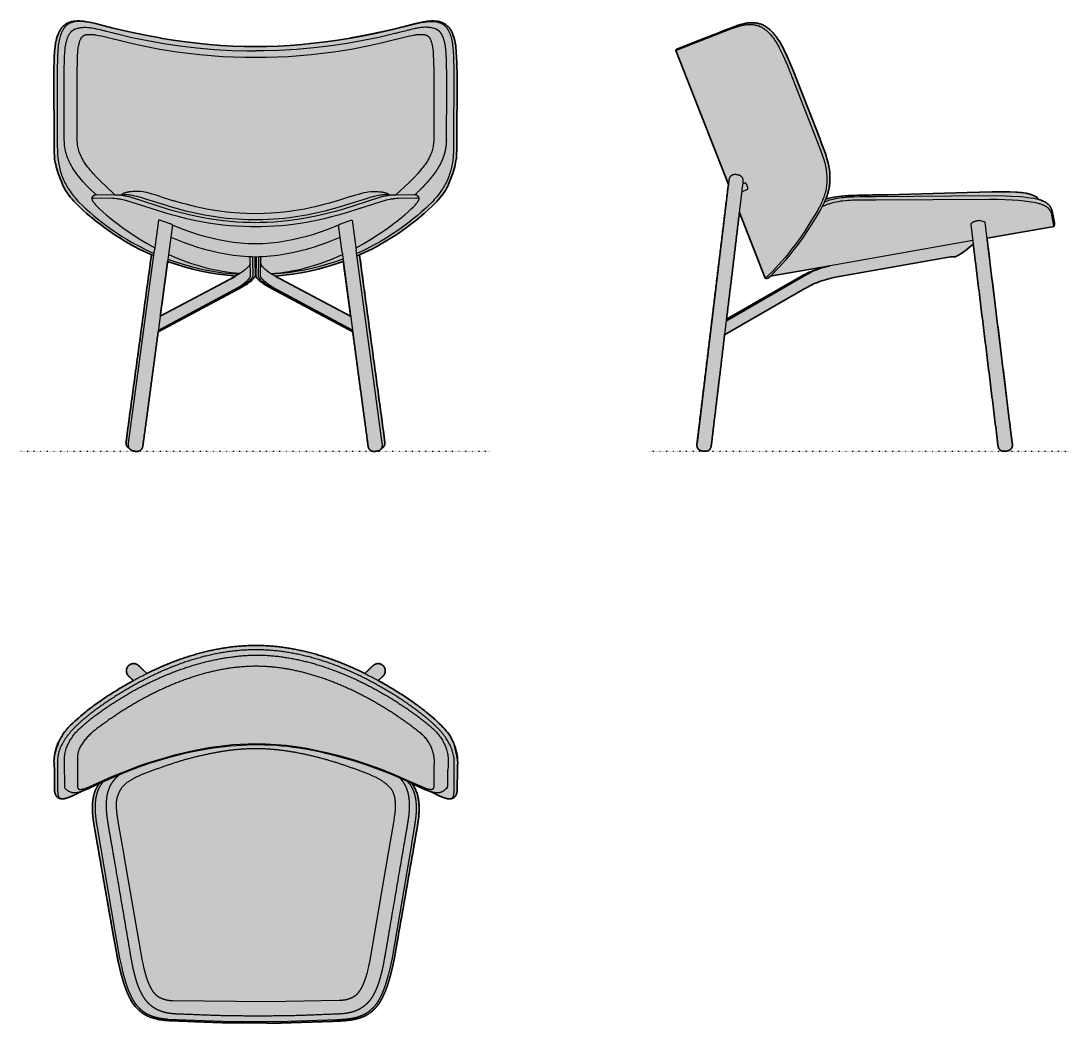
# Model space of a CAD drawing. Header units: millimetres. Extents: x 0 to 1816, y -990 to 745.
import ezdxf

# ---------------------------------------------------------------- set-up
doc = ezdxf.new("R2010")
doc.units = ezdxf.units.MM
doc.linetypes.add('Dots', pattern=[1, 0, -1])
doc.layers.add('Blocks', color=7, linetype='Continuous')
doc.layers.add('Blocks$Fill', color=7, linetype='Continuous', true_color=0xffffff)
for name, color, linetype, lineweight, true_color in [('Blocks$Inner', 7, 'Continuous', 25, 0x007f00), ('Blocks$Outline', 7, 'Continuous', 35, 0xff3f3f), ('Groud', 7, 'Dots', 25, 0x243775)]:
    doc.layers.add(name, color=color, linetype=linetype, lineweight=lineweight, true_color=true_color)

# ---------------------------------------------------------------- blocks, each defined once
blk = doc.blocks.new('Dapper Lounge Chair Top')
at = {"layer": 'Blocks$Fill'}
blk.add_hatch(color=256, dxfattribs=at).paths.add_polyline_path([(-7.7, 166.9), (-8.6, 165.5), (-9.6, 164), (-10.5, 162.6), (-11.4, 161.1), (-12.2, 159.6), (-12.9, 158), (-13.6, 156.5), (-14.3, 154.9), (-14.9, 153.3), (-15.5, 151.6), (-16, 150), (-16.5, 148.4), (-16.9, 146.7), (-17.3, 145), (-17.7, 143.3), (-18, 141.6), (-18.3, 140), (-18.5, 138.3), (-18.8, 136.5), (-18.9, 134.8), (-19.1, 133.1), (-19.2, 131.4), (-19.4, 128), (-19.4, 124.5), (-19.3, 121.1), (-19.2, 117.7), (-19, 114.2), (-18.7, 110.8), (-18.3, 107.4), (-17.4, 100.6), (-16.9, 97.2), (-16.4, 93.8), (-15.8, 90.4), (15.8, -90.4), (24.9, -139.3), (27.6, -151.4), (30.5, -163.5), (32.2, -169.5), (33.9, -175.5), (35.8, -181.4), (37.9, -187.3), (39, -190.2), (40.1, -193.1), (41.3, -196), (42.6, -198.8), (43.9, -201.6), (45.3, -204.4), (46.8, -207.1), (48.4, -209.8), (49.2, -211.2), (50, -212.5), (50.9, -213.8), (51.8, -215), (52.7, -216.3), (53.6, -217.5), (54.6, -218.8), (55.6, -220), (56.6, -221.1), (57.6, -222.3), (58.7, -223.4), (59.8, -224.5), (60.9, -225.6), (62.1, -226.6), (63.2, -227.6), (64.4, -228.6), (65.7, -229.6), (66.9, -230.5), (68.2, -231.4), (69.5, -232.2), (70.8, -233), (72.1, -233.8), (73.5, -234.5), (74.8, -235.2), (76.2, -235.9), (77.6, -236.5), (79, -237.1), (80.4, -237.7), (81.8, -238.2), (83.3, -238.7), (84.7, -239.2), (86.2, -239.7), (87.6, -240.1), (89.1, -240.5), (92, -241.2), (95, -241.8), (98, -242.3), (100.9, -242.7), (103.9, -243.1), (109.9, -243.7), (206.6, -247.4), (303.3, -248), (406.5, -244.7), (416.4, -244), (421.4, -243.6), (426.4, -243), (428.9, -242.7), (431.3, -242.2), (433.8, -241.8), (436.3, -241.3), (438.7, -240.7), (441.1, -240), (443.6, -239.3), (446, -238.5), (447.1, -238.1), (448.3, -237.6), (449.5, -237.1), (450.7, -236.6), (451.8, -236.1), (453, -235.5), (454.1, -235), (455.2, -234.4), (456.4, -233.7), (457.5, -233.1), (458.6, -232.4), (459.6, -231.7), (460.7, -231), (461.7, -230.3), (462.8, -229.5), (463.8, -228.7), (464.8, -227.9), (465.8, -227.1), (466.7, -226.2), (467.7, -225.3), (468.6, -224.4), (469.5, -223.5), (470.4, -222.6), (471.3, -221.6), (472.1, -220.7), (473, -219.7), (473.8, -218.7), (474.6, -217.6), (476.1, -215.6), (477.6, -213.4), (479, -211.3), (480.4, -209.1), (481.6, -206.8), (482.9, -204.5), (484, -202.2), (485.2, -199.9), (486.2, -197.5), (487.3, -195.1), (489.2, -190.3), (491, -185.4), (492.6, -180.5), (494.2, -175.6), (497, -165.6), (499.5, -155.5), (501.8, -145.4), (503.9, -135.3), (527.1, -2.9), (529.4, 10.3), (531.7, 23.5), (534, 36.8), (536.3, 50), (538.6, 63.2), (540.9, 76.5), (543.2, 89.7), (545.3, 103), (545.7, 106.3), (546.1, 109.7), (546.4, 113), (546.6, 116.4), (546.7, 119.7), (546.8, 123.1), (546.7, 126.4), (546.6, 129.8), (546.5, 131.5), (546.4, 133.2), (546.2, 134.8), (546, 136.5), (545.8, 138.1), (545.5, 139.8), (545.2, 141.5), (544.9, 143.1), (544.5, 144.8), (544.1, 146.4), (543.6, 148), (543.2, 149.6), (542.6, 151.2), (542, 152.8), (541.4, 154.3), (540.7, 155.9), (540, 157.4), (539.3, 158.8), (538.5, 160.3), (537.7, 161.7), (536.8, 163.1), (535.9, 164.5), (534.9, 165.8), (533.9, 167.1), (556.9, 156.6), (561.4, 154.8), (565.8, 153.2), (567, 152.8), (580.6, 146.1), (582, 145.4), (583.4, 144.8), (584.9, 144.2), (587.8, 143), (589.2, 142.5), (590.7, 142), (592.2, 141.5), (592.9, 141.3), (593.7, 141.1), (594.4, 141), (595.2, 140.8), (596, 140.7), (596.7, 140.5), (597.1, 140.5), (597.5, 140.5), (597.9, 140.4), (598.3, 140.4), (598.5, 140.4), (599.1, 140.4), (599.7, 140.4), (600, 140.4), (600.3, 140.4), (600.6, 140.4), (600.9, 140.5), (601.2, 140.5), (601.5, 140.5), (601.8, 140.6), (602.1, 140.6), (602.4, 140.7), (602.7, 140.8), (603, 140.8), (603.3, 140.9), (603.6, 141), (603.9, 141.1), (604.2, 141.2), (604.4, 141.3), (604.7, 141.4), (605, 141.5), (605.3, 141.6), (605.6, 141.8), (605.8, 141.9), (606.1, 142.1), (606.4, 142.2), (606.6, 142.4), (606.9, 142.5), (607.1, 142.7), (607.4, 142.9), (607.6, 143.1), (607.8, 143.3), (608.1, 143.5), (608.3, 143.7), (608.5, 143.9), (608.7, 144.1), (608.9, 144.3), (609.1, 144.5), (609.3, 144.8), (609.5, 145), (609.7, 145.3), (609.9, 145.5), (610, 145.8), (610.2, 146), (610.4, 146.3), (610.5, 146.5), (610.7, 146.8), (610.8, 147.1), (610.9, 147.3), (611.1, 147.6), (611.2, 147.9), (611.3, 148.2), (611.4, 148.5), (611.5, 148.7), (611.6, 149), (611.8, 149.6), (612, 150.2), (612.1, 150.5), (612.1, 150.8), (612.2, 151.1), (612.5, 152.6), (612.5, 152.9), (612.5, 153.2), (612.6, 153.5), (612.6, 153.8), (612.7, 154.4), (612.7, 155), (612.8, 156.2), (612.8, 157.4), (612.9, 158.6), (612.9, 159.8), (612.9, 162.5), (613.1, 200.5), (613.3, 202.9), (613.3, 205.3), (613.3, 207.7), (613.3, 210), (613.1, 212.3), (612.9, 214.7), (612.6, 217), (612.2, 219.3), (611.8, 221.5), (611.3, 223.8), (610.7, 226), (610, 228.3), (609.3, 230.5), (608.5, 232.7), (607.6, 234.8), (606.6, 237), (605.6, 239.1), (604.5, 241.3), (603.4, 243.3), (602.3, 245.4), (601.1, 247.4), (599.8, 249.4), (598.6, 251.3), (597.2, 253.3), (595.9, 255.2), (594.5, 257), (593, 258.9), (591.5, 260.7), (590, 262.4), (588.4, 264.2), (586.8, 265.9), (585.2, 267.6), (578.4, 274.2), (571.4, 280.5), (564.2, 286.6), (556.9, 292.5), (549.5, 298.3), (541.9, 303.9), (534.2, 309.3), (526.5, 314.6), (510.7, 324.8), (494.7, 334.7), (476.1, 345.3), (484, 352.9), (484.4, 353.3), (484.8, 353.6), (484.9, 353.8), (485.1, 354), (485.2, 354.1), (485.4, 354.3), (485.6, 354.6), (485.9, 355), (486.1, 355.3), (486.3, 355.7), (486.6, 356.1), (486.8, 356.4), (486.9, 356.8), (487.1, 357.2), (487.3, 357.6), (487.4, 358), (487.6, 358.4), (487.7, 358.8), (487.8, 359.2), (487.9, 359.7), (488, 360.1), (488, 360.5), (488.1, 360.9), (488.1, 361.3), (488.1, 361.8), (488.1, 362.2), (488.1, 362.6), (488.1, 363.1), (488.1, 363.5), (488, 363.9), (487.9, 364.3), (487.9, 364.7), (487.8, 365.2), (487.7, 365.6), (487.5, 366), (487.4, 366.4), (487.2, 366.8), (487.1, 367.2), (486.9, 367.6), (486.7, 367.9), (486.5, 368.3), (486.3, 368.7), (486, 369), (485.8, 369.4), (485.6, 369.7), (485.3, 370.1), (485, 370.4), (484.7, 370.7), (484.4, 371), (484.1, 371.3), (483.8, 371.6), (483.5, 371.9), (483.1, 372.1), (482.8, 372.4), (482.4, 372.6), (482.1, 372.9), (481.7, 373.1), (481.3, 373.3), (480.9, 373.5), (480.6, 373.6), (480.2, 373.8), (479.8, 373.9), (479.4, 374.1), (478.9, 374.2), (478.5, 374.3), (478.1, 374.4), (477.7, 374.5), (477.3, 374.5), (476.8, 374.6), (476.4, 374.6), (476, 374.6), (475.6, 374.6), (475.1, 374.6), (474.7, 374.6), (474.3, 374.6), (473.9, 374.5), (473.4, 374.4), (473, 374.4), (472.6, 374.3), (472.2, 374.2), (471.8, 374), (471.4, 373.9), (471, 373.7), (470.6, 373.6), (470.2, 373.4), (469.8, 373.2), (469.5, 373), (469.1, 372.8), (468.7, 372.6), (468.4, 372.3), (468.2, 372.2), (468, 372), (467.8, 371.9), (467.6, 371.7), (467.2, 371.4), (466.8, 371), (452.7, 357.6), (440.3, 363.5), (427.9, 369.2), (419.2, 372.8), (410.5, 376.4), (401.7, 379.7), (392.8, 382.9), (383.9, 385.9), (375, 388.7), (365.9, 391.3), (356.8, 393.8), (347.7, 396), (338.5, 398.1), (329.3, 399.9), (320, 401.5), (310.7, 402.9), (301.4, 404), (292, 404.9), (282.7, 405.5), (273.3, 405.9), (263.9, 406.1), (254.5, 405.9), (245.1, 405.5), (235.7, 404.9), (226.3, 404), (217, 402.9), (207.7, 401.5), (198.4, 399.9), (189.2, 398.1), (180, 396), (170.9, 393.8), (161.8, 391.3), (152.8, 388.7), (143.8, 385.9), (134.9, 382.9), (126, 379.7), (117.2, 376.4), (108.5, 372.9), (99.9, 369.2), (87.4, 363.5), (75, 357.6), (60.8, 371), (60.4, 371.4), (60, 371.7), (59.8, 371.9), (59.6, 372), (59.5, 372.2), (59.3, 372.3), (58.9, 372.6), (58.6, 372.8), (58.2, 373), (57.8, 373.2), (57.4, 373.4), (57.1, 373.6), (56.7, 373.7), (56.3, 373.9), (55.9, 374), (55.5, 374.2), (55, 374.3), (54.6, 374.4), (54.2, 374.4), (53.8, 374.5), (53.4, 374.6), (52.9, 374.6), (52.5, 374.6), (52.1, 374.6), (51.7, 374.6), (51.2, 374.6), (50.8, 374.6), (50.4, 374.5), (50, 374.5), (49.6, 374.4), (49.1, 374.3), (48.7, 374.2), (48.3, 374.1), (47.9, 373.9), (47.5, 373.8), (47.1, 373.6), (46.7, 373.5), (46.3, 373.3), (46, 373.1), (45.6, 372.9), (45.2, 372.6), (44.9, 372.4), (44.5, 372.2), (44.2, 371.9), (43.9, 371.6), (43.5, 371.3), (43.2, 371), (42.9, 370.7), (42.7, 370.4), (42.4, 370.1), (42.1, 369.8), (41.9, 369.4), (41.6, 369.1), (41.4, 368.7), (41.2, 368.4), (41, 368), (40.8, 367.6), (40.6, 367.2), (40.4, 366.8), (40.3, 366.4), (40.1, 366), (40, 365.6), (39.9, 365.2), (39.8, 364.8), (39.7, 364.4), (39.6, 363.9), (39.6, 363.5), (39.6, 363.1), (39.5, 362.7), (39.5, 362.2), (39.5, 361.8), (39.5, 361.4), (39.6, 361), (39.6, 360.5), (39.7, 360.1), (39.8, 359.7), (39.8, 359.3), (40, 358.9), (40.1, 358.5), (40.2, 358.1), (40.3, 357.7), (40.5, 357.3), (40.7, 356.9), (40.9, 356.5), (41.1, 356.1), (41.3, 355.7), (41.5, 355.4), (41.7, 355), (42, 354.7), (42.2, 354.3), (42.4, 354.2), (42.5, 354), (42.7, 353.8), (42.9, 353.6), (43.2, 353.3), (43.6, 352.9), (51.6, 345.3), (33.1, 334.7), (17, 324.9), (1.2, 314.6), (-6.5, 309.3), (-14.2, 303.9), (-21.7, 298.3), (-29.2, 292.6), (-36.5, 286.6), (-43.7, 280.5), (-50.6, 274.2), (-57.4, 267.6), (-59.1, 265.9), (-60.7, 264.2), (-62.3, 262.5), (-63.8, 260.7), (-65.3, 258.9), (-66.8, 257.1), (-68.2, 255.2), (-69.5, 253.3), (-70.9, 251.4), (-72.1, 249.4), (-73.4, 247.4), (-74.6, 245.4), (-75.7, 243.4), (-76.8, 241.3), (-77.9, 239.2), (-78.9, 237), (-79.9, 234.9), (-80.8, 232.7), (-81.6, 230.5), (-82.3, 228.3), (-83, 226.1), (-83.6, 223.8), (-84.1, 221.6), (-84.5, 219.3), (-84.9, 217), (-85.2, 214.7), (-85.4, 212.4), (-85.6, 210), (-85.6, 207.7), (-85.6, 205.3), (-85.6, 202.9), (-85.4, 200.5), (-85.2, 162.5), (-85.2, 161.2), (-85.2, 159.9), (-85.2, 158.6), (-85.1, 157.2), (-85.1, 155.9), (-85, 154.6), (-84.9, 153.2), (-84.8, 152.9), (-84.8, 152.6), (-84.7, 152.2), (-84.7, 151.9), (-84.5, 151.3), (-84.4, 150.6), (-84.3, 150.3), (-84.2, 150), (-84.1, 149.7), (-84, 149.3), (-83.9, 149), (-83.8, 148.7), (-83.7, 148.4), (-83.6, 148.1), (-83.4, 147.8), (-83.3, 147.5), (-83.2, 147.2), (-83, 146.9), (-82.8, 146.6), (-82.7, 146.3), (-82.5, 146), (-82.3, 145.7), (-82.1, 145.5), (-81.9, 145.2), (-81.7, 144.9), (-81.5, 144.7), (-81.3, 144.4), (-81.1, 144.2), (-80.8, 143.9), (-80.6, 143.7), (-80.4, 143.5), (-80.1, 143.3), (-79.9, 143), (-79.6, 142.8), (-79.3, 142.6), (-79, 142.5), (-78.8, 142.3), (-78.5, 142.1), (-78.2, 141.9), (-77.9, 141.8), (-77.6, 141.6), (-77.3, 141.5), (-77, 141.4), (-76.7, 141.3), (-76.4, 141.1), (-76, 141), (-75.7, 140.9), (-75.4, 140.9), (-75.1, 140.8), (-74.8, 140.7), (-74.4, 140.6), (-74.1, 140.6), (-73.8, 140.5), (-73.4, 140.5), (-73.1, 140.5), (-72.8, 140.4), (-72.4, 140.4), (-72.1, 140.4), (-71.5, 140.4), (-70.8, 140.4), (-70.4, 140.4), (-70, 140.4), (-69.6, 140.5), (-69.2, 140.5), (-68.4, 140.6), (-67.7, 140.8), (-66.9, 140.9), (-66.1, 141.1), (-65.4, 141.3), (-64.6, 141.5), (-63.1, 142), (-61.6, 142.5), (-60.1, 143), (-57.2, 144.2), (-55.8, 144.8), (-54.3, 145.4), (-52.9, 146.1), (-48.6, 148.1), (-38.4, 153.2), (-37, 153.7), (-34.2, 154.8), (-31.4, 155.9), (-27, 157.9)], flags=0)
at = {"layer": 'Blocks$Inner'}
for p, q in [((60.8, 371), (75, 357.6)), ((452.7, 357.6), (466.8, 371)), ((51.6, 345.3), (43.6, 352.9)), ((484, 352.9), (476.1, 345.3))]:
    blk.add_line(p, q, dxfattribs=at)
for points in [[(593.6, 158), (592.6, 157.1), (591.9, 156.4), (591.2, 155.8), (590.5, 155.2), (590.2, 154.9), (589.8, 154.7), (589.4, 154.4), (589.1, 154.2), (588.7, 153.9), (588.4, 153.7), (588, 153.4), (587.6, 153.2), (587.1, 152.9), (586.5, 152.6), (586, 152.4), (585.5, 152.1), (585, 151.9), (584.5, 151.7), (584, 151.5), (583.5, 151.4), (583.2, 151.3), (582.9, 151.2), (582.5, 151.1), (582.2, 151), (581.9, 151), (581.5, 150.9), (580.8, 150.8), (580.1, 150.8), (579.4, 150.7), (578.6, 150.7), (577.9, 150.7), (576.7, 150.8), (575.4, 150.9), (574.2, 151.1), (572.9, 151.3), (571.7, 151.5), (570.5, 151.8), (569.3, 152.1), (568.1, 152.4), (565.8, 153.2), (561.4, 154.8), (556.9, 156.6), (552.6, 158.6), (517.8, 174.6), (497.5, 183.1), (476.5, 191.3), (454.5, 199.2), (437, 204.9), (420.3, 209.9), (403.4, 214.6), (387.2, 218.6), (379, 220.5), (362.5, 224), (345.6, 227.1), (338.6, 228.2), (328.7, 229.6), (318.8, 230.9), (308.9, 231.8), (299, 232.6), (289.1, 233.2), (279.2, 233.6), (269.4, 233.7), (259.5, 233.7), (249.6, 233.5), (239.7, 233), (229.8, 232.4), (219.9, 231.6), (209.9, 230.6), (200, 229.4), (190.1, 228.1), (180.1, 226.6), (160.2, 223), (140.3, 218.7), (120.4, 213.8), (100.5, 208.2), (80.6, 202), (60.8, 195.2), (41.2, 187.8), (21.7, 179.9), (-6.9, 167.2), (-23.6, 159.4), (-27, 157.9), (-28.5, 157.2), (-31.4, 155.9), (-34.2, 154.8), (-37, 153.7), (-38.4, 153.2), (-39.7, 152.8), (-41.1, 152.4), (-42.4, 152), (-43.8, 151.6), (-45.1, 151.3), (-47.9, 150.9), (-50.5, 150.7), (-51.2, 150.7), (-52, 150.7), (-52.8, 150.8), (-53.5, 150.8), (-54.3, 151), (-55.1, 151.3), (-55.9, 151.5), (-56.7, 151.8), (-57.5, 152.1), (-59.6, 152.9), (-60.4, 153.3), (-61.1, 153.8), (-61.9, 154.3), (-62.6, 154.8), (-63.3, 155.4), (-63.9, 155.9), (-64.6, 156.5), (-65.2, 157.1), (-65.8, 157.8), (-65.9, 157.8)], [(-45.2, 206.3), (-45, 161.4), (-45, 161.2), (-45, 161), (-45, 160.7), (-45, 160.5), (-44.9, 160.3), (-44.9, 160.1), (-44.9, 160), (-44.8, 159.9), (-44.8, 159.8), (-44.8, 159.7), (-44.8, 159.6), (-44.7, 159.5), (-44.7, 159.4), (-44.7, 159.3), (-44.6, 159.3), (-44.6, 159.2), (-44.6, 159.1), (-44.5, 159), (-44.5, 158.9), (-44.5, 158.8), (-44.4, 158.8), (-44.4, 158.7), (-44.3, 158.6), (-44.3, 158.6), (-44.2, 158.5), (-44.2, 158.4), (-44.1, 158.3), (-44.1, 158.3), (-44, 158.2), (-44, 158.2), (-43.9, 158.1), (-43.8, 158), (-43.8, 158), (-43.7, 157.9), (-43.6, 157.9), (-43.6, 157.8), (-43.5, 157.7), (-43.4, 157.7), (-43.4, 157.6), (-43.3, 157.6), (-43.2, 157.5), (-43.1, 157.5), (-43, 157.4), (-43, 157.4), (-42.9, 157.4), (-42.8, 157.3), (-42.6, 157.2), (-42.5, 157.1), (-42.2, 157.1), (-42, 157), (-41.8, 156.9), (-41.5, 156.8), (-41.3, 156.8), (-41.1, 156.8), (-40.8, 156.8), (-40.6, 156.8), (-40.3, 156.8), (-40.1, 156.8), (-39.8, 156.8), (-39.6, 156.8), (-39.3, 156.8), (-39, 156.8), (-38.5, 156.9), (-37.9, 157), (-37.3, 157.1), (-36.6, 157.2), (-35.9, 157.4), (-35.2, 157.5), (-34.6, 157.7), (-33.8, 157.9), (-33, 158.2), (-31.4, 158.7), (-29.6, 159.3), (-27.9, 160), (-23.8, 161.7), (13.2, 178.4), (32, 186.3), (46.5, 191.9), (61.1, 197.3), (76.6, 202.6), (92.2, 207.6), (107.7, 212.2), (122.9, 216.4), (138, 220.2), (153, 223.6), (167.4, 226.5), (181.9, 229.1), (195.9, 231.2), (210, 233), (223.6, 234.3), (237.2, 235.3), (250.3, 235.8), (263.8, 236)], [(263.9, 236), (272.7, 235.9), (281.3, 235.7), (289.8, 235.3), (298.4, 234.7), (307.2, 234), (316.1, 233.1), (333.7, 230.8), (352, 227.9), (370.1, 224.4), (389.1, 220.1), (408.4, 215.2), (432.5, 208.3), (456.9, 200.4), (481.4, 191.6), (505, 182.2), (531.2, 170.7), (551.5, 161.5), (555.5, 159.8), (557.2, 159.2), (558.9, 158.6), (560.5, 158.1), (561.3, 157.9), (562, 157.6), (562.7, 157.5), (563.4, 157.3), (564.1, 157.2), (564.8, 157), (565.4, 156.9), (566, 156.9), (566.6, 156.8), (566.9, 156.8), (567.2, 156.8), (567.5, 156.8), (567.7, 156.8), (568, 156.8), (568.2, 156.8), (568.5, 156.8), (568.7, 156.8), (568.9, 156.8), (569.2, 156.9), (569.4, 156.9), (569.5, 157), (569.7, 157.1), (569.9, 157.2), (570.1, 157.2), (570.2, 157.3), (570.4, 157.4), (570.6, 157.5), (570.7, 157.6), (570.8, 157.7), (570.9, 157.7), (571, 157.8), (571, 157.8), (571.1, 157.9), (571.2, 158), (571.3, 158), (571.3, 158.1), (571.4, 158.1), (571.5, 158.2), (571.5, 158.3), (571.6, 158.3), (571.7, 158.4), (571.7, 158.5), (571.8, 158.6), (571.8, 158.6), (571.9, 158.7), (571.9, 158.8), (572, 158.8), (572, 158.9), (572.1, 159), (572.1, 159.1), (572.2, 159.1), (572.2, 159.2), (572.3, 159.3), (572.3, 159.4), (572.3, 159.5), (572.4, 159.6), (572.4, 159.7), (572.5, 159.8), (572.5, 159.8), (572.5, 159.9), (572.5, 160), (572.6, 160.1), (572.6, 160.2), (572.6, 160.3), (572.6, 160.4), (572.6, 160.5), (572.7, 160.6), (572.7, 160.7), (572.7, 160.9), (572.7, 161), (572.7, 161.1), (572.7, 161.2), (572.7, 161.4), (572.8, 188.3), (572.9, 197.3)], [(-66, 157.9), (-66.1, 158.1), (-66.2, 158.2), (-66.3, 158.4), (-66.5, 158.6), (-66.6, 158.8), (-66.7, 159), (-66.8, 159.1), (-66.9, 159.3), (-66.9, 159.5), (-67, 159.7), (-67.1, 159.9), (-67.1, 160.1), (-67.2, 160.3), (-67.2, 160.5), (-67.3, 160.7), (-67.3, 160.9), (-67.4, 161.2), (-67.4, 161.4), (-67.4, 161.6), (-67.4, 161.8), (-67.4, 162), (-67.4, 162.2), (-67.6, 202.6)], [(594.6, 159.7), (594.6, 159.5), (594.5, 159.4), (594.4, 159.3), (594.4, 159.1), (594.3, 159), (594.2, 158.8), (594.1, 158.7), (594, 158.6), (593.9, 158.5), (593.8, 158.3), (593.7, 158.2), (593.6, 158.1), (595.8, 160.3), (596.6, 162.8), (596.7, 189.9)], [(596.8, 199), (596.7, 190)], [(455.8, -164.9), (457.1, -160.3), (458, -156.8), (459.6, -149.9), (462, -138.8), (493.2, 43.6), (503, 99.5), (504.3, 108.9), (505.2, 115.8)], [(33.6, -159.2), (31.9, -151.9), (28.4, -135.6), (20.1, -89.4), (-10.8, 91.3)], [(24.8, 101.2), (34.9, 42.9), (35.1, 41.7), (66.3, -137.3), (68, -145.5), (69.9, -153.7)], [(503.9, -135.3), (501.8, -145.4), (499.5, -155.5), (497, -165.6), (494.2, -175.6), (492.6, -180.5), (491, -185.4), (489.2, -190.3), (487.3, -195.1), (486.2, -197.5), (485.2, -199.9), (484, -202.2), (482.9, -204.5), (481.6, -206.8), (480.4, -209.1), (479, -211.3), (477.6, -213.4), (476.1, -215.6), (474.6, -217.6), (473.8, -218.7), (473, -219.7), (472.1, -220.7), (471.3, -221.6), (470.4, -222.6), (469.5, -223.5), (468.6, -224.4), (467.7, -225.3), (466.7, -226.2), (465.8, -227.1), (464.8, -227.9), (463.8, -228.7), (462.8, -229.5), (461.7, -230.3), (460.7, -231), (459.6, -231.7), (458.6, -232.4), (457.5, -233.1), (456.4, -233.7), (455.2, -234.4), (454.1, -235), (453, -235.5), (451.8, -236.1), (450.7, -236.6), (449.5, -237.1), (448.3, -237.6), (447.1, -238.1), (446, -238.5), (443.6, -239.3), (441.1, -240), (438.7, -240.7), (436.3, -241.3), (433.8, -241.8), (431.3, -242.2), (428.9, -242.7), (426.4, -243), (421.4, -243.6), (416.4, -244), (406.5, -244.7), (303.3, -248), (206.6, -247.4), (109.9, -243.7), (103.9, -243.1), (100.9, -242.7), (98, -242.3), (95, -241.8), (92, -241.2), (89.1, -240.5), (87.6, -240.1), (86.2, -239.7), (84.7, -239.2), (83.3, -238.7), (81.8, -238.2), (80.4, -237.7), (79, -237.1), (77.6, -236.5), (76.2, -235.9), (74.8, -235.2), (73.5, -234.5), (72.1, -233.8), (70.8, -233), (69.5, -232.2), (68.2, -231.4), (66.9, -230.5), (65.7, -229.6), (64.4, -228.6), (63.2, -227.6), (62.1, -226.6), (60.9, -225.6), (59.8, -224.5), (58.7, -223.4), (57.6, -222.3), (56.6, -221.1), (55.6, -220), (54.6, -218.8), (53.6, -217.5), (52.7, -216.3), (51.8, -215), (50.9, -213.8), (50, -212.5), (49.2, -211.2), (48.4, -209.8), (46.8, -207.1), (45.3, -204.4), (43.9, -201.6), (42.6, -198.8), (41.3, -196), (40.1, -193.1), (39, -190.2), (37.9, -187.3), (35.8, -181.4), (33.9, -175.5), (32.2, -169.5), (30.5, -163.5), (27.6, -151.4), (24.9, -139.3), (15.8, -90.4), (-15.8, 90.4)], [(533.3, 61.4), (499.8, -134.8), (496.4, -150.9), (493.1, -164.8)], [(119.9, -208.9), (284.9, -210.5), (408.2, -208.5)], [(404.8, -242.6), (302.5, -245.6), (206.7, -245.1), (110.9, -241.6)]]:
    blk.add_lwpolyline(points, dxfattribs=at)
for points, degree in [([(-85.4, 200.5), (-86.9, 219.8), (-70.9, 254.3), (-44, 281), (-14.4, 304.1), (16.9, 325.1), (49.2, 344.3), (82.6, 361.6), (117.1, 376.7), (152.7, 389.1), (189.1, 398.5), (226.3, 404.5), (263.9, 406.6), (301.5, 404.5), (338.6, 398.5), (375.1, 389.1), (410.6, 376.7), (445.1, 361.6), (478.5, 344.3), (510.8, 325.1), (542.1, 304.1), (571.7, 280.9), (598.6, 254.2), (614.6, 219.8), (613.1, 200.5)], 2), ([(607.5, 196.9), (608.9, 215.8), (592.7, 249.2), (566.5, 275.3), (537.5, 297.9), (507.1, 318.5), (475.5, 337.2), (443, 354.3), (409.3, 369.1), (374.7, 381.4), (339.1, 390.7), (302.9, 396.8), (266.2, 399.1), (229.5, 397.3), (193.1, 391.7), (157.5, 382.7), (122.7, 370.8), (89, 356.2), (56.2, 339.5), (24.6, 320.9), (-6.1, 300.6), (-35.3, 278.3), (-61.9, 252.8), (-80.5, 220.5), (-79.8, 201.6)], 2), ([(-67.6, 202.6), (-69, 220.9), (-52.5, 252.6), (-25.8, 276.3), (2.6, 297.3), (32.4, 316.6), (63.2, 334), (95.1, 349.5), (127.9, 362.8), (161.5, 373.9), (195.9, 382.3), (230.9, 387.8), (266.3, 390), (301.7, 387.7), (336.6, 381.9), (370.9, 373), (404.4, 361.4), (437, 347.5), (468.6, 331.6), (499.3, 313.9), (529, 294.6), (557.5, 273.6), (584.2, 249.8), (598.5, 217.1), (596.8, 199)], 2), ([(572.9, 197.3), (574.5, 214), (561.9, 244), (536.1, 264.6), (509.7, 283.5), (482.3, 300.9), (454, 316.9), (424.9, 331.3), (395, 344), (364.3, 354.6), (332.8, 362.7), (300.8, 368.2), (268.3, 370.4), (235.9, 369.1), (203.7, 364.5), (172, 357.1), (141.1, 347.1), (110.9, 335), (81.6, 321.1), (53.1, 305.5), (25.5, 288.4), (-1.2, 270), (-27.1, 250.1), (-46.4, 223.4), (-45.2, 206.3)], 2), ([(43.6, 352.9), (42.8, 353.7), (41.7, 355), (40.8, 356.5), (40.2, 358.1), (39.7, 359.7), (39.5, 361.4), (39.5, 363.1), (39.8, 364.8), (40.2, 366.4), (40.9, 368), (41.8, 369.4), (42.9, 370.8), (44.2, 371.9), (45.6, 372.9), (47.1, 373.7), (48.7, 374.2), (50.4, 374.6), (52.1, 374.7), (53.8, 374.5), (55.5, 374.2), (57.1, 373.6), (58.6, 372.8), (60, 371.8), (60.8, 371)], 2), ([(466.8, 371), (467.7, 371.8), (469.1, 372.8), (470.6, 373.6), (472.2, 374.2), (473.9, 374.5), (475.6, 374.7), (477.3, 374.6), (479, 374.2), (480.6, 373.7), (482.1, 372.9), (483.5, 371.9), (484.7, 370.7), (485.8, 369.4), (486.7, 368), (487.4, 366.4), (487.9, 364.8), (488.1, 363.1), (488.1, 361.3), (487.9, 359.7), (487.5, 358), (486.8, 356.4), (485.9, 355), (484.8, 353.6), (484, 352.9)], 2), ([(505.2, 115.8), (506.9, 128.7), (502.6, 155), (482.4, 172.6), (458.8, 183.5), (434.4, 192.5), (409.8, 201), (384.9, 208.6), (359.7, 215.1), (334.2, 220.5), (308.5, 224.5), (282.5, 226.9), (256.5, 227.3), (230.5, 225.7), (204.7, 222.4), (179.1, 217.5), (153.7, 211.7), (128.7, 204.6), (104, 196.3), (79.5, 187.5), (55.4, 177.9), (32.7, 164), (21, 140.4), (22.6, 113.9), (24.8, 101.2)], 2), ([(-85.2, 162.5), (-85.4, 200.5)], 1), ([(-79.8, 201.6), (-79.6, 156.7)], 1), ([(613.1, 200.5), (612.9, 162.5)], 1), ([(8, 96.4), (7.7, 98.4), (7.2, 102.4), (6.6, 106.3), (6.1, 110.3), (5.6, 114.3), (5.3, 118.3), (5, 122.2), (4.9, 126.2), (4.9, 130.2), (5, 134.2), (5.3, 138.2), (5.7, 142.2), (6.3, 146.2), (7.1, 150.1), (8.2, 153.9), (9.5, 157.7), (11, 161.4), (12.8, 165), (14.9, 168.4), (17.2, 171.7), (19.7, 174.8), (22.3, 177.8), (25.2, 180.6), (26.7, 182)], 2), ([(607.3, 152.1), (607.5, 196.9)], 1), ([(-15.8, 90.4), (-16.1, 92.1), (-16.6, 95.5), (-17.1, 98.9), (-17.7, 102.3), (-18.1, 105.7), (-18.5, 109.1), (-18.9, 112.5), (-19.1, 115.9), (-19.3, 119.4), (-19.4, 122.8), (-19.4, 126.3), (-19.3, 129.7), (-19.1, 133.1), (-18.8, 136.5), (-18.3, 140), (-17.7, 143.3), (-17, 146.7), (-16, 150), (-15, 153.3), (-13.7, 156.5), (-12.2, 159.6), (-10.5, 162.6), (-8.7, 165.5), (-7.6, 166.9)], 2), ([(-10.8, 91.3), (-11.1, 93.1), (-11.6, 96.6), (-12.2, 100.2), (-12.7, 103.7), (-13.1, 107.2), (-13.5, 110.8), (-13.8, 114.3), (-14.1, 117.9), (-14.2, 121.5), (-14.3, 125.1), (-14.3, 128.6), (-14.1, 132.2), (-13.8, 135.8), (-13.4, 139.3), (-12.9, 142.8), (-12.1, 146.3), (-11.3, 149.8), (-10.2, 153.2), (-8.9, 156.6), (-7.4, 159.8), (-5.7, 162.9), (-3.7, 165.9), (-1.6, 168.8), (-0.4, 170.2)], 2), ([(533.8, 167.3), (538, 162), (543.5, 149.7), (546.2, 136.5), (547, 123.1), (546.2, 109.7), (544.4, 96.3), (542.1, 83.1), (539.8, 69.9), (537.5, 56.6), (535.2, 43.4), (532.8, 30.2), (530.5, 16.9), (528.2, 3.7), (525.9, -9.5), (523.6, -22.8), (521.3, -36), (519, -49.3), (516.7, -62.5), (514.3, -75.7), (512, -89), (509.7, -102.2), (507.4, -115.4), (505.1, -128.7), (503.9, -135.3)], 2), ([(513.4, 176.5), (514.6, 175.1), (516.9, 172.3), (519.1, 169.3), (521, 166.2), (522.8, 163), (524.3, 159.7), (525.6, 156.3), (526.7, 152.8), (527.6, 149.2), (528.3, 145.6), (528.9, 142), (529.3, 138.3), (529.5, 134.7), (529.7, 131), (529.7, 127.4), (529.6, 123.7), (529.4, 120.1), (529.1, 116.4), (528.8, 112.8), (528.3, 109.1), (527.8, 105.5), (527.3, 101.9), (526.8, 98.2), (526.5, 96.4)], 2), ([(526.3, 170.7), (528, 168.9), (531, 165), (533.7, 160.8), (535.9, 156.4), (537.7, 151.8), (539.1, 147.1), (540.2, 142.2), (541, 137.4), (541.4, 132.4), (541.7, 127.5), (541.7, 122.6), (541.5, 117.6), (541.2, 112.7), (540.7, 107.8), (540.1, 102.9), (539.4, 98), (538.6, 93.1), (537.8, 88.2), (537, 83.3), (536.2, 78.5), (535.3, 73.6), (534.5, 68.7), (533.7, 63.9), (533.3, 61.4)], 2), ([(-70.8, 140.4), (-71.5, 140.4), (-72.8, 140.4), (-74.1, 140.6), (-75.4, 140.8), (-76.7, 141.2), (-77.9, 141.8), (-79.1, 142.4), (-80.1, 143.2), (-81.1, 144.2), (-81.9, 145.2), (-82.7, 146.3), (-83.3, 147.5), (-83.8, 148.7), (-84.2, 150), (-84.5, 151.3), (-84.8, 152.6), (-84.9, 153.9), (-85, 155.2), (-85.1, 156.6), (-85.2, 157.9), (-85.2, 159.2), (-85.2, 160.6), (-85.2, 161.9), (-85.2, 162.5)], 2), ([(-79.6, 156.7), (-79.6, 152.6)], 1), ([(-79.6, 152.6), (-79.5, 151.8), (-79.4, 150.2), (-79.3, 148.6), (-79.1, 147.1), (-78.7, 145.5), (-78.1, 144.1), (-77.2, 142.8), (-76.1, 141.7), (-74.7, 140.9), (-73.2, 140.5), (-71.6, 140.4), (-70, 140.4), (-68.4, 140.6), (-66.9, 140.9), (-65.4, 141.3), (-63.9, 141.7), (-62.4, 142.2), (-60.9, 142.7), (-59.4, 143.3), (-57.9, 143.9), (-56.5, 144.5), (-55, 145.1), (-53.6, 145.7), (-52.9, 146.1)], 2), ([(-52.9, 146.1), (-48.6, 148.1)], 1), ([(-48.6, 148.1), (-38.4, 153.2)], 1), ([(567, 152.8), (576.9, 147.8)], 1), ([(576.9, 147.8), (580.6, 146.1)], 1), ([(580.6, 146.1), (581.3, 145.7), (582.7, 145.1), (584.1, 144.5), (585.6, 143.9), (587, 143.3), (588.5, 142.8), (589.9, 142.2), (591.4, 141.8), (592.9, 141.3), (594.4, 140.9), (596, 140.6), (597.5, 140.4), (599.1, 140.4), (600.6, 140.5), (602.1, 140.8), (603.5, 141.5), (604.7, 142.5), (605.6, 143.8), (606.3, 145.2), (606.7, 146.7), (607, 148.3), (607.1, 149.8), (607.2, 151.4), (607.3, 152.1)], 2), ([(612.9, 159.8), (612.9, 159.2), (612.9, 158), (612.8, 156.8), (612.7, 155.6), (612.7, 154.4), (612.6, 153.2), (612.4, 152), (612.1, 150.8), (611.8, 149.6), (611.4, 148.4), (610.9, 147.3), (610.4, 146.3), (609.7, 145.2), (608.9, 144.3), (608.1, 143.5), (607.1, 142.7), (606.1, 142), (605, 141.5), (603.9, 141.1), (602.7, 140.7), (601.5, 140.5), (600.3, 140.4), (599.1, 140.4), (598.5, 140.4)], 2), ([(612.9, 162.5), (612.9, 159.8)], 1), ([(18, 39.4), (8, 96.4)], 1), ([(526.5, 96.4), (516.4, 38.3)], 1), ([(41.6, -98.6), (18, 39.4)], 1), ([(516.4, 38.3), (493, -98.6)], 1), ([(46.8, -129.7), (41.6, -98.6)], 1), ([(493, -98.6), (487.7, -129.7)], 1), ([(47.9, -136.1), (46.8, -129.7)], 1), ([(50.3, -148.4), (47.9, -136.1)], 1), ([(486.6, -136.1), (484.3, -148.4)], 1), ([(487.7, -129.7), (486.6, -136.1)], 1), ([(110.9, -241.6), (108.3, -241.3), (102.9, -240.7), (97.6, -239.9), (92.3, -238.8), (87.1, -237.4), (82, -235.6), (77.1, -233.4), (72.4, -230.8), (68, -227.7), (63.9, -224.2), (60.2, -220.3), (56.7, -216.2), (53.7, -211.7), (50.8, -207.1), (48.3, -202.4), (46, -197.5), (43.9, -192.6), (42, -187.5), (40.2, -182.4), (38.6, -177.3), (37, -172.2), (35.6, -167), (34.2, -161.8), (33.6, -159.2)], 2), ([(51.9, -155.9), (50.3, -148.4)], 1), ([(125.4, -232.3), (122.9, -232.2), (117.9, -231.7), (112.8, -231), (107.9, -230.1), (103, -228.7), (98.2, -227.1), (93.5, -225.1), (89, -222.7), (84.8, -219.9), (80.9, -216.7), (77.2, -213.2), (73.9, -209.4), (70.8, -205.3), (68.1, -201.1), (65.7, -196.6), (63.5, -192.1), (61.4, -187.4), (59.6, -182.7), (57.9, -177.9), (56.4, -173.1), (55, -168.2), (53.7, -163.3), (52.5, -158.4), (51.9, -155.9)], 2), ([(69.9, -153.7), (70.3, -155.4), (71.2, -158.9), (72.1, -162.3), (73.1, -165.8), (74.2, -169.2), (75.3, -172.6), (76.5, -175.9), (77.8, -179.2), (79.3, -182.5), (80.8, -185.7), (82.5, -188.8), (84.4, -191.9), (86.5, -194.8), (88.9, -197.5), (91.5, -199.9), (94.4, -202), (97.5, -203.7), (100.8, -205.2), (104.1, -206.4), (107.6, -207.4), (111, -208.2), (114.6, -208.7), (118.1, -208.9), (119.9, -208.9)], 2), ([(481.3, -161.5), (480.7, -163.8), (479.4, -168.5), (478.1, -173.1), (476.7, -177.7), (475.1, -182.3), (473.4, -186.8), (471.5, -191.2), (469.4, -195.6), (467.2, -199.8), (464.7, -203.9), (461.9, -207.9), (458.8, -211.6), (455.5, -215.1), (451.9, -218.2), (448, -221.1), (443.9, -223.6), (439.6, -225.8), (435.1, -227.6), (430.5, -229.1), (425.8, -230.2), (421.1, -231.1), (416.3, -231.7), (411.5, -232.2), (409.1, -232.3)], 2), ([(482.6, -155.9), (481.3, -161.5)], 1), ([(484.3, -148.4), (482.6, -155.9)], 1), ([(493.1, -164.8), (492.4, -167.6), (490.8, -173.1), (489.2, -178.5), (487.5, -183.9), (485.6, -189.2), (483.5, -194.5), (481.2, -199.7), (478.7, -204.8), (475.9, -209.7), (472.8, -214.5), (469.3, -219), (465.4, -223.1), (461.2, -226.9), (456.6, -230.3), (451.7, -233.2), (446.6, -235.5), (441.2, -237.5), (435.8, -239), (430.2, -240.1), (424.6, -240.9), (419, -241.6), (413.3, -242), (407.6, -242.4), (404.8, -242.6)], 2), ([(408.2, -208.5), (409.7, -208.4), (412.8, -208.2), (415.9, -207.9), (418.9, -207.4), (421.9, -206.8), (424.9, -205.9), (427.8, -204.9), (430.6, -203.7), (433.3, -202.3), (435.9, -200.6), (438.3, -198.6), (440.4, -196.4), (442.5, -194.1), (444.3, -191.6), (445.9, -189), (447.4, -186.3), (448.8, -183.6), (450.1, -180.8), (451.3, -178), (452.4, -175.1), (453.4, -172.2), (454.4, -169.3), (455.3, -166.3), (455.8, -164.9)], 2), ([(196.3, -235.1), (125.4, -232.3)], 1), ([(267.3, -236.1), (196.3, -235.1)], 1), ([(338.2, -235.1), (267.3, -236.1)], 1), ([(409.1, -232.3), (338.2, -235.1)], 1)]:
    blk.add_open_spline(points, degree=degree, dxfattribs=at)
at = {"layer": 'Blocks$Outline'}
for points in [[(-38.4, 153.2), (-38.4, 153.2), (-37, 153.7), (-34.2, 154.8), (-31.4, 155.9), (-28.5, 157.2), (-27, 157.9), (-23.6, 159.4), (-7.7, 166.9)], [(533.9, 167.1), (552.6, 158.6), (556.9, 156.6), (561.4, 154.8), (565.8, 153.2), (567, 152.8)]]:
    blk.add_lwpolyline(points, dxfattribs=at)
for points, knots in [([(452.7, 357.6), (440.4, 363.7), (410.6, 376.7), (375.1, 389.1), (338.6, 398.5), (301.5, 404.5), (263.9, 406.6), (226.3, 404.5), (189.1, 398.5), (152.7, 389.1), (117.1, 376.7), (87.3, 363.7), (75, 357.6)], [-77.697355, -77.697355, -77.697355, -76.969245, -75.969245, -74.969245, -73.969245, -72.969245, -71.969245, -70.969245, -69.969245, -68.969245, -67.969245, -67.23936, -67.23936, -67.23936]), ([(75, 357.6), (67.9, 364.3), (60.8, 371), (60, 371.8), (58.6, 372.8), (57.1, 373.6), (55.5, 374.2), (53.8, 374.5), (52.1, 374.7), (50.4, 374.6), (48.7, 374.2), (47.1, 373.7), (45.6, 372.9), (44.2, 371.9), (42.9, 370.8), (41.8, 369.4), (40.9, 368), (40.2, 366.4), (39.8, 364.8), (39.5, 363.1), (39.5, 361.4), (39.7, 359.7), (40.2, 358.1), (40.8, 356.5), (41.7, 355), (42.8, 353.7), (43.6, 352.9), (47.6, 349.1), (51.6, 345.3)], [-53.51679, -53.51679, -53.51679, -33.96897, -33.96897, -32.96897, -31.96897, -30.96897, -29.96897, -28.96897, -27.96897, -26.96897, -25.96897, -24.96897, -23.96897, -22.96897, -21.96897, -20.96897, -19.96897, -18.96897, -17.96897, -16.96897, -15.96897, -14.96897, -13.96897, -12.96897, -11.96897, -10.96897, -10.96897, 0.087682, 0.087682, 0.087682]), ([(476.1, 345.3), (480, 349.1), (484, 352.9), (484.8, 353.6), (485.9, 355), (486.8, 356.4), (487.5, 358), (487.9, 359.7), (488.1, 361.3), (488.1, 363.1), (487.9, 364.8), (487.4, 366.4), (486.7, 368), (485.8, 369.4), (484.7, 370.7), (483.5, 371.9), (482.1, 372.9), (480.6, 373.7), (479, 374.2), (477.3, 374.6), (475.6, 374.7), (473.9, 374.5), (472.2, 374.2), (470.6, 373.6), (469.1, 372.8), (467.7, 371.8), (466.8, 371), (459.8, 364.3), (452.7, 357.6)], [-53.520757, -53.520757, -53.520757, -42.491463, -42.491463, -41.491463, -40.491463, -39.491463, -38.491463, -37.491463, -36.491463, -35.491463, -34.491463, -33.491463, -32.491463, -31.491463, -30.491463, -29.491463, -28.491463, -27.491463, -26.491463, -25.491463, -24.491463, -23.491463, -22.491463, -21.491463, -20.491463, -19.491463, -19.491463, 0.030767, 0.030767, 0.030767]), ([(51.6, 345.3), (42.3, 340.1), (16.9, 325.1), (-14.4, 304.1), (-44, 281), (-70.9, 254.3), (-86.9, 219.8), (-85.4, 200.5), (-85.3, 181.5), (-85.2, 162.5), (-85.2, 161.9), (-85.2, 160.6), (-85.2, 159.2), (-85.2, 157.9), (-85.1, 156.6), (-85, 155.2), (-84.9, 153.9), (-84.8, 152.6), (-84.5, 151.3), (-84.2, 150), (-83.8, 148.7), (-83.3, 147.5), (-82.7, 146.3), (-81.9, 145.2), (-81.1, 144.2), (-80.1, 143.2), (-79.1, 142.4), (-77.9, 141.8), (-76.7, 141.2), (-75.4, 140.8), (-74.1, 140.6), (-72.8, 140.4), (-71.5, 140.4), (-70.8, 140.4)], [-66.537472, -66.537472, -66.537472, -65.969245, -64.969245, -63.969245, -62.969245, -61.969245, -60.969245, -60.969245, -23, -23, -22, -21, -20, -19, -18, -17, -16, -15, -14, -13, -12, -11, -10, -9, -8, -7, -6, -5, -4, -3, -2, -1, 0, 0, 0]), ([(598.5, 140.4), (599.1, 140.4), (600.3, 140.4), (601.5, 140.5), (602.7, 140.7), (603.9, 141.1), (605, 141.5), (606.1, 142), (607.1, 142.7), (608.1, 143.5), (608.9, 144.3), (609.7, 145.2), (610.4, 146.3), (610.9, 147.3), (611.4, 148.4), (611.8, 149.6), (612.1, 150.8), (612.4, 152), (612.6, 153.2), (612.7, 154.4), (612.7, 155.6), (612.8, 156.8), (612.9, 158), (612.9, 159.2), (612.9, 159.8), (612.9, 161.2), (612.9, 162.5), (613, 181.5), (613.1, 200.5), (614.6, 219.8), (598.6, 254.2), (571.7, 280.9), (542.1, 304.1), (510.8, 325.1), (485.4, 340.1), (476.1, 345.3)], [-147.642622, -147.642622, -147.642622, -146.642622, -145.642622, -144.642622, -143.642622, -142.642622, -141.642622, -140.642622, -139.642622, -138.642622, -137.642622, -136.642622, -135.642622, -134.642622, -133.642622, -132.642622, -131.642622, -130.642622, -129.642622, -128.642622, -127.642622, -126.642622, -125.642622, -124.642622, -124.642622, -121.92622, -121.92622, -83.969245, -83.969245, -82.969245, -81.969245, -80.969245, -79.969245, -78.969245, -78.399258, -78.399258, -78.399258]), ([(-7.7, 166.9), (-8.7, 165.5), (-10.5, 162.6), (-12.2, 159.6), (-13.7, 156.5), (-15, 153.3), (-16, 150), (-17, 146.7), (-17.7, 143.3), (-18.3, 140), (-18.8, 136.5), (-19.1, 133.1), (-19.3, 129.7), (-19.4, 126.3), (-19.4, 122.8), (-19.3, 119.4), (-19.1, 115.9), (-18.9, 112.5), (-18.5, 109.1), (-18.1, 105.7), (-17.7, 102.3), (-17.1, 98.9), (-16.6, 95.5), (-16.1, 92.1), (-15.8, 90.4), (0, 0), (15.8, -90.4), (20.3, -114.8), (24.9, -139.3), (26.2, -145.3), (27.6, -151.4), (29, -157.5), (30.5, -163.5), (31.3, -166.5), (32.2, -169.5), (33, -172.5), (33.9, -175.5), (34.9, -178.4), (35.8, -181.4), (36.8, -184.3), (37.9, -187.3), (38.4, -188.7), (39, -190.2), (39.5, -191.6), (40.1, -193.1), (40.7, -194.5), (41.3, -196), (41.9, -197.4), (42.6, -198.8), (43.2, -200.2), (43.9, -201.6), (44.6, -203), (45.3, -204.4), (46.1, -205.8), (46.8, -207.1), (47.6, -208.5), (48.4, -209.8), (48.8, -210.5), (49.2, -211.2), (49.6, -211.8), (50, -212.5), (50.4, -213.1), (50.9, -213.8), (51.3, -214.4), (51.8, -215), (52.2, -215.7), (52.7, -216.3), (53.2, -216.9), (53.6, -217.5), (54.1, -218.2), (54.6, -218.8), (55.1, -219.4), (55.6, -220), (56.1, -220.6), (56.6, -221.1), (57.1, -221.7), (57.6, -222.3), (58.2, -222.9), (58.7, -223.4), (59.3, -224), (59.8, -224.5), (60.4, -225.1), (60.9, -225.6), (61.5, -226.1), (62.1, -226.6), (62.7, -227.1), (63.2, -227.6), (63.8, -228.1), (64.4, -228.6), (65.1, -229.1), (65.7, -229.6), (66.3, -230), (66.9, -230.5), (67.5, -230.9), (68.2, -231.4), (68.8, -231.8), (69.5, -232.2), (70.1, -232.6), (70.8, -233), (71.4, -233.4), (72.1, -233.8), (72.8, -234.2), (73.5, -234.5), (74.1, -234.9), (74.8, -235.2), (75.5, -235.6), (76.2, -235.9), (76.9, -236.2), (77.6, -236.5), (78.3, -236.8), (79, -237.1), (79.7, -237.4), (80.4, -237.7), (81.1, -238), (81.8, -238.2), (82.6, -238.5), (83.3, -238.7), (84, -239), (84.7, -239.2), (85.5, -239.4), (86.2, -239.7), (86.9, -239.9), (87.6, -240.1), (88.4, -240.3), (89.1, -240.5), (90.6, -240.8), (92, -241.2), (93.5, -241.5), (95, -241.8), (96.5, -242), (98, -242.3), (99.5, -242.5), (100.9, -242.7), (102.4, -242.9), (103.9, -243.1), (106.9, -243.4), (109.9, -243.7), (158.2, -245.6), (206.6, -247.4), (254.9, -247.7), (303.3, -248), (354.9, -246.3), (406.5, -244.7), (411.4, -244.4), (416.4, -244), (418.9, -243.8), (421.4, -243.6), (423.9, -243.3), (426.4, -243), (427.6, -242.8), (428.9, -242.7), (430.1, -242.4), (431.3, -242.2), (432.6, -242), (433.8, -241.8), (435, -241.5), (436.3, -241.3), (437.5, -241), (438.7, -240.7), (439.9, -240.4), (441.1, -240), (442.4, -239.7), (443.6, -239.3), (444.8, -238.9), (446, -238.5), (446.6, -238.3), (447.1, -238.1), (447.7, -237.8), (448.3, -237.6), (448.9, -237.4), (449.5, -237.1), (450.1, -236.9), (450.7, -236.6), (451.3, -236.4), (451.8, -236.1), (452.4, -235.8), (453, -235.5), (453.6, -235.3), (454.1, -235), (454.7, -234.7), (455.2, -234.4), (455.8, -234.1), (456.4, -233.7), (456.9, -233.4), (457.5, -233.1), (458, -232.8), (458.6, -232.4), (459.1, -232.1), (459.6, -231.7), (460.2, -231.4), (460.7, -231), (461.2, -230.6), (461.7, -230.3), (462.3, -229.9), (462.8, -229.5), (463.3, -229.1), (463.8, -228.7), (464.3, -228.3), (464.8, -227.9), (465.3, -227.5), (465.8, -227.1), (466.3, -226.6), (466.7, -226.2), (467.2, -225.8), (467.7, -225.3), (468.1, -224.9), (468.6, -224.4), (469.1, -224), (469.5, -223.5), (470, -223), (470.4, -222.6), (470.9, -222.1), (471.3, -221.6), (471.7, -221.1), (472.1, -220.7), (472.6, -220.2), (473, -219.7), (473.4, -219.2), (473.8, -218.7), (474.2, -218.2), (474.6, -217.6), (475.4, -216.6), (476.1, -215.6), (476.9, -214.5), (477.6, -213.4), (478.3, -212.4), (479, -211.3), (479.7, -210.2), (480.4, -209.1), (481, -207.9), (481.6, -206.8), (482.3, -205.7), (482.9, -204.5), (483.5, -203.4), (484, -202.2), (484.6, -201), (485.2, -199.9), (485.7, -198.7), (486.2, -197.5), (486.8, -196.3), (487.3, -195.1), (488.2, -192.7), (489.2, -190.3), (490.1, -187.9), (491, -185.4), (491.8, -183), (492.6, -180.5), (493.4, -178), (494.2, -175.6), (495.6, -170.6), (497, -165.6), (498.3, -160.6), (499.5, -155.5), (500.7, -150.5), (501.8, -145.4), (502.9, -140.4), (503.9, -135.3), (505.1, -128.7), (507.4, -115.4), (509.7, -102.2), (512, -89), (514.3, -75.7), (516.7, -62.5), (519, -49.3), (521.3, -36), (523.6, -22.8), (525.9, -9.5), (528.2, 3.7), (530.5, 16.9), (532.8, 30.2), (535.2, 43.4), (537.5, 56.6), (539.8, 69.9), (542.1, 83.1), (544.4, 96.3), (546.2, 109.7), (547, 123.1), (546.2, 136.5), (543.5, 149.7), (538, 161.9), (533.9, 167.1)], [-888.210946, -888.210946, -888.210946, -887.212655, -886.212655, -885.212655, -884.212655, -883.212655, -882.212655, -881.212655, -880.212655, -879.212655, -878.212655, -877.212655, -876.212655, -875.212655, -874.212655, -873.212655, -872.212655, -871.212655, -870.212655, -869.212655, -868.212655, -867.212655, -866.212655, -865.212655, -865.212655, -681.724917, -681.724917, -632.001576, -632.001576, -619.56143, -619.56143, -607.11781, -607.11781, -600.892841, -600.892841, -594.670386, -594.670386, -588.442403, -588.442403, -582.218923, -582.218923, -579.10201, -579.10201, -575.987104, -575.987104, -572.874229, -572.874229, -569.763085, -569.763085, -566.643699, -566.643699, -563.527751, -563.527751, -560.415297, -560.415297, -557.305746, -557.305746, -555.746969, -555.746969, -554.189351, -554.189351, -552.632948, -552.632948, -551.077755, -551.077755, -549.519767, -549.519767, -547.963179, -547.963179, -546.408049, -546.408049, -544.854365, -544.854365, -543.300806, -543.300806, -541.74681, -541.74681, -540.192813, -540.192813, -538.639255, -538.639255, -537.089208, -537.089208, -535.538648, -535.538648, -533.988088, -533.988088, -532.438041, -532.438041, -530.893458, -530.893458, -529.34834, -529.34834, -527.803222, -527.803222, -526.25864, -526.25864, -524.721182, -524.721182, -523.183222, -523.183222, -521.645262, -521.645262, -520.107805, -520.107805, -518.577963, -518.577963, -517.049907, -517.049907, -515.523312, -515.523312, -513.997927, -513.997927, -512.473574, -512.473574, -510.950145, -510.950145, -509.427598, -509.427598, -507.905956, -507.905956, -506.393486, -506.393486, -504.882064, -504.882064, -501.861309, -501.861309, -498.841847, -498.841847, -495.822865, -495.822865, -492.822512, -492.822512, -489.822622, -489.822622, -483.81941, -483.81941, -387.110092, -387.110092, -290.400774, -290.400774, -187.175655, -187.175655, -177.201049, -177.201049, -172.200569, -172.200569, -167.203863, -167.203863, -164.694585, -164.694585, -162.18552, -162.18552, -159.676264, -159.676264, -157.166054, -157.166054, -154.64366, -154.64366, -152.12001, -152.12001, -149.594694, -149.594694, -147.066801, -147.066801, -145.797243, -145.797243, -144.526888, -144.526888, -143.255755, -143.255755, -141.983829, -141.983829, -140.711069, -140.711069, -139.437397, -139.437397, -138.162704, -138.162704, -136.886844, -136.886844, -135.606623, -135.606623, -134.326108, -134.326108, -133.045592, -133.045592, -131.765371, -131.765371, -130.480584, -130.480584, -129.19549, -129.19549, -127.910395, -127.910395, -126.625608, -126.625608, -125.337047, -125.337047, -124.048187, -124.048187, -122.759327, -122.759327, -121.470766, -121.470766, -120.179327, -120.179327, -118.887621, -118.887621, -117.595915, -117.595915, -116.304476, -116.304476, -115.010964, -115.010964, -113.717226, -113.717226, -112.423487, -112.423487, -111.129975, -111.129975, -108.539753, -108.539753, -105.949531, -105.949531, -103.361434, -103.361434, -100.770466, -100.770466, -98.176606, -98.176606, -95.580268, -95.580268, -92.989752, -92.989752, -90.39752, -90.39752, -87.803409, -87.803409, -85.207512, -85.207512, -80.023494, -80.023494, -74.834854, -74.834854, -69.650608, -69.650608, -64.463536, -64.463536, -54.094491, -54.094491, -43.727536, -43.727536, -33.364592, -33.364592, -23, -23, -22, -21, -20, -19, -18, -17, -16, -15, -14, -13, -12, -11, -10, -9, -8, -7, -6, -5, -4, -3, -2, -1, -0.016454, -0.016454, -0.016454]), ([(-70.8, 140.4), (-70, 140.4), (-68.4, 140.6), (-66.9, 140.9), (-65.4, 141.3), (-63.9, 141.7), (-62.4, 142.2), (-60.9, 142.7), (-59.4, 143.3), (-57.9, 143.9), (-56.5, 144.5), (-55, 145.1), (-53.6, 145.7), (-52.9, 146.1), (-50.7, 147.1), (-48.6, 148.1), (-43.5, 150.6), (-38.4, 153.2)], [165.929893, 165.929893, 165.929893, 166.923496, 167.923496, 168.923496, 169.923496, 170.923496, 171.923496, 172.923496, 173.923496, 174.923496, 175.923496, 176.923496, 177.923496, 177.923496, 182.646904, 182.646904, 194.039473, 194.039473, 194.039473]), ([(567, 152.8), (571.9, 150.3), (576.9, 147.8), (578.7, 146.9), (580.6, 146.1), (581.3, 145.7), (582.7, 145.1), (584.1, 144.5), (585.6, 143.9), (587, 143.3), (588.5, 142.8), (589.9, 142.2), (591.4, 141.8), (592.9, 141.3), (594.4, 140.9), (596, 140.6), (597.5, 140.4), (598.4, 140.4), (598.5, 140.4)], [0, 0, 0, 11.033945, 11.033945, 15.152904, 15.152904, 16.152904, 17.152904, 18.152904, 19.152904, 20.152904, 21.152904, 22.152904, 23.152904, 24.152904, 25.152904, 26.152904, 27.152904, 27.284466, 27.284466, 27.284466])]:
    blk.add_open_spline(points, degree=2, knots=knots, dxfattribs=at)
blk = doc.blocks.new('Dapper Lounge Chair Side')
at = {"layer": 'Blocks$Fill', "extrusion": (0, 0, -1)}
h = blk.add_hatch(color=256, dxfattribs=at)
h.paths.add_polyline_path([(-50.2, 697.2), (-49.8, 697), (-49.7, 696.9), (-49.5, 696.8), (-49.3, 696.7), (-49.2, 696.6), (-49, 696.5), (-48.8, 696.4), (-48.7, 696.3), (-48.5, 696.2), (-48.4, 696), (-48.3, 695.9), (-48.1, 695.7), (-48, 695.6), (-47.9, 695.5), (-47.7, 695.3), (-47.6, 695.1), (-47.5, 695), (-47.4, 694.8), (-47.3, 694.7), (-47.2, 694.5), (-47.2, 694.3), (-47.1, 694.1), (-47.1, 694.1), (-138.3, 462.4), (-84, 13.9), (-83.9, 13), (-83.8, 12.1), (-83.8, 11.7), (-83.8, 11.2), (-83.8, 10.8), (-83.8, 10.3), (-83.8, 10.1), (-83.8, 9.9), (-83.8, 9.7), (-83.8, 9.5), (-83.8, 9.2), (-83.9, 9), (-83.9, 8.8), (-83.9, 8.6), (-84, 8.4), (-84, 8.2), (-84.1, 7.9), (-84.1, 7.7), (-84.2, 7.5), (-84.3, 7.3), (-84.3, 7.1), (-84.4, 6.9), (-84.5, 6.7), (-84.6, 6.5), (-84.7, 6.3), (-84.7, 6.1), (-84.8, 5.9), (-84.9, 5.7), (-85.1, 5.5), (-85.2, 5.3), (-85.3, 5.1), (-85.4, 4.9), (-85.5, 4.7), (-85.7, 4.6), (-85.8, 4.4), (-85.9, 4.2), (-86.1, 4.1), (-86.2, 3.9), (-86.4, 3.7), (-86.5, 3.6), (-86.7, 3.4), (-86.8, 3.3), (-87, 3.1), (-87.2, 3), (-87.3, 2.8), (-87.5, 2.7), (-87.7, 2.6), (-87.9, 2.5), (-88.1, 2.3), (-88.3, 2.2), (-88.4, 2.1), (-88.6, 2), (-88.8, 1.9), (-89, 1.8), (-89.2, 1.7), (-89.4, 1.6), (-89.6, 1.5), (-89.8, 1.4), (-90, 1.3), (-90.2, 1.3), (-90.4, 1.2), (-90.6, 1.1), (-91.1, 1), (-91.5, 0.8), (-91.9, 0.7), (-92.3, 0.6), (-93.2, 0.5), (-94.1, 0.3), (-94.9, 0.2), (-95.8, 0.1), (-96.7, 0), (-97.6, 0), (-98, 0), (-98.5, 0), (-98.9, 0), (-99.3, 0.1), (-99.6, 0.1), (-99.8, 0.1), (-100, 0.1), (-100.2, 0.2), (-100.4, 0.2), (-100.6, 0.2), (-100.9, 0.3), (-101.1, 0.3), (-101.3, 0.4), (-101.5, 0.4), (-101.7, 0.5), (-101.9, 0.6), (-102.1, 0.6), (-102.3, 0.7), (-102.5, 0.8), (-102.7, 0.9), (-103, 1), (-103.2, 1.1), (-103.3, 1.1), (-103.5, 1.3), (-103.7, 1.4), (-103.9, 1.5), (-104.1, 1.6), (-104.3, 1.7), (-104.5, 1.8), (-104.7, 2), (-104.8, 2.1), (-105, 2.2), (-105.2, 2.4), (-105.3, 2.5), (-105.5, 2.7), (-105.7, 2.8), (-105.8, 3), (-106, 3.1), (-106.1, 3.3), (-106.2, 3.5), (-106.4, 3.6), (-106.5, 3.8), (-106.6, 4), (-106.8, 4.2), (-106.9, 4.4), (-107, 4.6), (-107.1, 4.7), (-107.2, 4.9), (-107.3, 5.1), (-107.4, 5.3), (-107.5, 5.5), (-107.6, 5.7), (-107.7, 5.9), (-107.8, 6.1), (-107.9, 6.3), (-108, 6.5), (-108, 6.7), (-108.1, 7), (-108.2, 7.2), (-108.2, 7.4), (-108.3, 7.8), (-108.4, 8.2), (-108.5, 8.7), (-108.6, 9.1), (-108.7, 10), (-108.8, 10.8), (-131.9, 201.8), (-131.9, 201.8), (-271.1, 281.7), (-272.5, 282.6), (-273.9, 283.4), (-275.3, 284.3), (-276.7, 285.1), (-279.7, 286.7), (-282.8, 288.3), (-286.1, 289.8), (-289.4, 291.2), (-292.9, 292.6), (-296.5, 293.9), (-300.3, 295.2), (-304.1, 296.4), (-308.1, 297.6), (-312.3, 298.7), (-316.5, 299.8), (-320.9, 300.8), (-330.1, 302.6), (-523.1, 336.6), (-527.1, 336.6), (-531.1, 336.7), (-531.7, 336.9), (-533.4, 337.8), (-537.3, 340), (-541.2, 342.3), (-545, 344.8), (-548.7, 347.3), (-552.3, 350), (-555.8, 352.8), (-559.3, 355.7), (-562.6, 358.7), (-605.4, 10.8), (-605.5, 10), (-605.7, 9.1), (-605.7, 8.6), (-605.8, 8.2), (-605.9, 7.8), (-606, 7.4), (-606.1, 7.1), (-606.2, 6.9), (-606.2, 6.7), (-606.3, 6.5), (-606.4, 6.3), (-606.5, 6.1), (-606.6, 5.9), (-606.6, 5.7), (-606.7, 5.5), (-606.8, 5.3), (-606.9, 5.1), (-607, 4.9), (-607.1, 4.7), (-607.3, 4.5), (-607.4, 4.3), (-607.5, 4.2), (-607.6, 4), (-607.7, 3.8), (-607.9, 3.6), (-608, 3.5), (-608.2, 3.3), (-608.3, 3.1), (-608.5, 3), (-608.6, 2.8), (-608.8, 2.7), (-608.9, 2.5), (-609.1, 2.4), (-609.3, 2.2), (-609.4, 2.1), (-609.6, 1.9), (-609.8, 1.8), (-610, 1.7), (-610.2, 1.6), (-610.3, 1.5), (-610.5, 1.3), (-610.7, 1.2), (-610.9, 1.1), (-611.1, 1), (-611.3, 0.9), (-611.5, 0.9), (-611.7, 0.8), (-611.9, 0.7), (-612.1, 0.6), (-612.3, 0.6), (-612.6, 0.5), (-612.8, 0.4), (-613, 0.4), (-613.2, 0.3), (-613.4, 0.3), (-613.6, 0.2), (-613.8, 0.2), (-614.1, 0.2), (-614.3, 0.1), (-614.5, 0.1), (-614.7, 0.1), (-614.9, 0.1), (-615.4, 0), (-615.8, 0), (-616.3, 0), (-616.7, 0), (-617.6, 0), (-618.5, 0.1), (-619.3, 0.2), (-620.2, 0.3), (-621.1, 0.5), (-621.9, 0.6), (-622.4, 0.7), (-622.8, 0.9), (-623.2, 1), (-623.6, 1.1), (-623.8, 1.2), (-624, 1.3), (-624.3, 1.3), (-624.5, 1.4), (-624.7, 1.5), (-624.9, 1.6), (-625.1, 1.7), (-625.3, 1.8), (-625.4, 1.9), (-625.6, 2), (-625.8, 2.1), (-626, 2.2), (-626.2, 2.4), (-626.4, 2.5), (-626.6, 2.6), (-626.7, 2.7), (-626.9, 2.9), (-627.1, 3), (-627.3, 3.1), (-627.4, 3.3), (-627.6, 3.4), (-627.7, 3.6), (-627.9, 3.8), (-628, 3.9), (-628.2, 4.1), (-628.3, 4.2), (-628.5, 4.4), (-628.6, 4.6), (-628.7, 4.8), (-628.9, 5), (-629, 5.1), (-629.1, 5.3), (-629.2, 5.5), (-629.3, 5.7), (-629.4, 5.9), (-629.5, 6.1), (-629.6, 6.3), (-629.7, 6.5), (-629.8, 6.7), (-629.9, 6.9), (-629.9, 7.1), (-630, 7.3), (-630.1, 7.5), (-630.1, 7.8), (-630.2, 8), (-630.2, 8.2), (-630.3, 8.4), (-630.3, 8.6), (-630.4, 8.8), (-630.4, 9), (-630.4, 9.3), (-630.4, 9.5), (-630.5, 9.7), (-630.5, 9.9), (-630.5, 10.1), (-630.5, 10.4), (-630.5, 10.8), (-630.5, 11.2), (-630.5, 11.7), (-630.4, 12.1), (-630.3, 13), (-630.2, 13.9), (-589.1, 348.1), (-586.5, 369.1), (-702.6, 389.5), (-703.6, 393.6), (-703.4, 394.9), (-703.3, 395.3), (-699.9, 413.8), (-699.4, 416.1), (-699.1, 416.9), (-698.9, 417.8), (-698.6, 418.7), (-698.4, 419.2), (-698.2, 419.6), (-698, 420.1), (-697.8, 420.6), (-697.6, 421.1), (-697.3, 421.6), (-697.1, 422.1), (-696.8, 422.6), (-696.5, 423.1), (-696.2, 423.6), (-695.9, 424), (-695.6, 424.5), (-695.2, 425), (-694.9, 425.5), (-694.5, 425.9), (-694, 426.4), (-693.6, 426.9), (-693.2, 427.3), (-692.7, 427.8), (-692.2, 428.3), (-691.6, 428.8), (-691, 429.3), (-690.3, 429.8), (-689.6, 430.3), (-689, 430.7), (-688.3, 431.1), (-687.6, 431.5), (-686.9, 431.9), (-686.2, 432.3), (-685.4, 432.7), (-684.7, 433.1), (-683.9, 433.4), (-683.1, 433.8), (-682.2, 434.1), (-680.5, 434.8), (-678.6, 435.4), (-677.2, 435.8), (-676.3, 436.8), (-675.8, 437.3), (-675.6, 437.5), (-673.2, 439.5), (-672.4, 440.1), (-671.6, 440.6), (-670.7, 441.2), (-669.8, 441.7), (-669, 442.2), (-668.1, 442.6), (-663, 444.7), (-661.4, 445.1), (-659.9, 445.6), (-658.3, 446), (-656.7, 446.4), (-655.4, 446.6), (-654.1, 446.9), (-650.3, 447.5), (-646.5, 448), (-642.6, 448.4), (-636.2, 448.9), (-626.2, 449.4), (-623.6, 449.4), (-607.2, 449.6), (-594.6, 449.4), (-347.2, 442.8), (-336.7, 442.1), (-329.1, 441.3), (-324.6, 440.6), (-315.8, 438.9), (-311.4, 437.7), (-307.1, 436.5), (-309.4, 442.8), (-309.9, 444.5), (-310.5, 446.3), (-311, 448.1), (-311.5, 449.9), (-311.9, 451.7), (-312.4, 453.6), (-312.7, 455.5), (-313.1, 457.4), (-313.4, 459.4), (-313.7, 461.4), (-313.9, 463.3), (-314.1, 465.3), (-314.3, 467.3), (-314.4, 469.4), (-314.4, 471.4), (-314.4, 473.5), (-314.4, 475.6), (-314.4, 477.7), (-314.2, 479.8), (-314.1, 481.9), (-313.9, 484), (-313.6, 486.1), (-313.3, 488.2), (-313, 490.4), (-312.6, 492.5), (-312.2, 494.6), (-311.3, 498.9), (-310.2, 503.1), (-309.1, 507.4), (-307.8, 511.6), (-306.4, 515.7), (-299.9, 533.2), (-250.4, 659.5), (-240.1, 683.9), (-234.6, 695.9), (-232.6, 699.8), (-230.5, 703.7), (-228.4, 707.4), (-226.1, 711.1), (-223.7, 714.7), (-221.2, 718.3), (-219.5, 720.5), (-217.7, 722.7), (-215.9, 724.8), (-214.5, 726.3), (-213.1, 727.8), (-211.6, 729.2), (-210.1, 730.6), (-208.5, 731.9), (-206.9, 733.2), (-205.7, 734.1), (-204.4, 734.9), (-203.2, 735.8), (-201.9, 736.5), (-200.5, 737.2), (-199.2, 737.9), (-197.8, 738.6), (-196.4, 739.1), (-195, 739.7), (-193.6, 740.2), (-192.1, 740.6), (-190.7, 741), (-189.2, 741.3), (-187.7, 741.6), (-186.2, 741.8), (-184.7, 742), (-183.2, 742.1), (-179.9, 742.3), (-178, 742.3), (-176.1, 742.2), (-174.1, 742.1), (-172.2, 741.9), (-170.3, 741.7), (-168.4, 741.3), (-166.5, 741), (-164.6, 740.5), (-159, 739), (-153.7, 737.3), (-148.5, 735.5), (-138.6, 731.8), (-88.3, 712.2)], flags=0)
h.paths.add_polyline_path([(-157.5, 413.5), (-202.2, 299.9), (-202.4, 299.8), (-202.6, 299.7), (-202.8, 299.7), (-203, 299.6), (-203.1, 299.6), (-203.3, 299.5), (-203.5, 299.5), (-203.7, 299.4), (-203.9, 299.4), (-204.1, 299.4), (-204.3, 299.4), (-204.5, 299.4), (-204.7, 299.4), (-204.9, 299.4), (-205, 299.4), (-205.2, 299.4), (-205.4, 299.4), (-205.6, 299.5), (-205.8, 299.5), (-206, 299.6), (-206.4, 299.7), (-206.6, 299.8), (-206.8, 299.8), (-206.9, 299.9), (-207.1, 300), (-207.3, 300.1), (-207.4, 300.2), (-207.6, 300.3), (-207.8, 300.4), (-207.9, 300.5), (-208.1, 300.6), (-208.2, 300.7), (-208.3, 300.9), (-208.4, 300.9), (-208.6, 301.1), (-210.8, 303.1), (-314.5, 321.3), (-306.2, 319.5), (-301.9, 318.4), (-297.7, 317.2), (-293.7, 315.9), (-289.7, 314.6), (-285.8, 313.2), (-282.1, 311.7), (-278.5, 310.2), (-275, 308.7), (-271.7, 307.1), (-268.4, 305.4), (-265.3, 303.6), (-135.2, 229.1)], flags=0)
at = {"layer": 'Blocks$Inner'}
for p, q in [((139, 468.4), (84, 13.9)), ((677.2, 435.8), (676.7, 436.3))]:
    blk.add_line(p, q, dxfattribs=at)
for points in [[(298, 417.8), (301.1, 423.6), (302.6, 426.6), (304.1, 429.6), (305.5, 432.8), (306.9, 436), (308.2, 439.3), (309.4, 442.8), (309.9, 444.5), (310.5, 446.3), (311, 448.1), (311.5, 449.9), (311.9, 451.7), (312.4, 453.6), (312.7, 455.5), (313.1, 457.4), (313.4, 459.4), (313.7, 461.4), (313.9, 463.3), (314.1, 465.3), (314.3, 467.3), (314.4, 469.4), (314.4, 471.4), (314.4, 473.5), (314.4, 475.6), (314.4, 477.7), (314.2, 479.8), (314.1, 481.9), (313.9, 484), (313.6, 486.1), (313.3, 488.2), (313, 490.4), (312.6, 492.5), (312.2, 494.6), (311.3, 498.9), (310.2, 503.1), (309.1, 507.4), (307.8, 511.6), (306.4, 515.7), (299.9, 533.2), (297.3, 539.8), (297.1, 540.5), (250.4, 659.5), (248.8, 663.6), (245.4, 671.7), (240.1, 683.9), (234.6, 695.9), (232.6, 699.8), (230.5, 703.7), (228.4, 707.4), (226.1, 711.1), (223.7, 714.7), (221.2, 718.3), (219.5, 720.5), (217.7, 722.7), (215.9, 724.8), (214.5, 726.3), (213.1, 727.8), (211.6, 729.2), (210.1, 730.6), (208.5, 731.9), (206.9, 733.2), (205.7, 734.1), (204.4, 734.9), (203.2, 735.8), (201.9, 736.5), (200.5, 737.2), (199.2, 737.9), (197.8, 738.6), (196.4, 739.1), (195, 739.7), (193.6, 740.2), (192.1, 740.6), (190.7, 741), (189.2, 741.3), (187.7, 741.6), (186.2, 741.8), (184.7, 742), (183.2, 742.1), (179.9, 742.3), (178, 742.3), (176.1, 742.2), (174.1, 742.1), (172.2, 741.9), (170.3, 741.7), (168.4, 741.3), (166.5, 741), (164.6, 740.5), (159, 739), (153.7, 737.3), (148.5, 735.5), (138.6, 731.8), (137, 731.2), (136.2, 730.9), (135.1, 730.4), (133.9, 729.9), (129.3, 728.1), (120.3, 724.5), (113.9, 722), (103.5, 717.9), (95.7, 714.9), (88.4, 712.2), (88.3, 712.2), (50.2, 697.2), (50, 697.1), (49.8, 697), (49.7, 696.9), (49.5, 696.8), (49.3, 696.7), (49.2, 696.6), (49, 696.5), (48.8, 696.4), (48.7, 696.3), (48.5, 696.2), (48.4, 696), (48.3, 695.9), (48.1, 695.7), (48, 695.6), (47.9, 695.5), (47.7, 695.3), (47.6, 695.1), (47.5, 695), (47.4, 694.8), (47.3, 694.7), (47.2, 694.5), (47.2, 694.3), (47.1, 694.1), (138.3, 462.4)], [(138.3, 462.4), (47.1, 694.1), (85.5, 709.3), (144.3, 732.1), (150.1, 734.2), (153.7, 735.3), (157.4, 736.5), (160.6, 737.3), (161.9, 737.7), (163.3, 738), (164.6, 738.3), (165.9, 738.5), (167.2, 738.7), (168.5, 738.9), (169.7, 739), (171, 739.1), (172.2, 739.2), (174.2, 739.3), (175.1, 739.3), (176.7, 739.3), (178.4, 739.2), (179.9, 739.1), (181.4, 739), (182.9, 738.8), (183.7, 738.7), (184.4, 738.5), (185.1, 738.4), (185.9, 738.2), (186.6, 738), (187.3, 737.9), (188.1, 737.7), (188.8, 737.4), (189.5, 737.2), (190.2, 737), (190.9, 736.7), (191.6, 736.5), (192.3, 736.2), (193, 735.9), (193.7, 735.6), (194.3, 735.3), (195, 734.9), (195.7, 734.6), (196.4, 734.2), (197.1, 733.8), (197.7, 733.4), (198.4, 733), (199.1, 732.6), (199.8, 732.1), (201.1, 731.2), (202.4, 730.3), (203.7, 729.2), (205, 728.1), (206.2, 727), (207.5, 725.8), (208.8, 724.5), (210.1, 723.2), (211.3, 721.8), (212.5, 720.4), (213.8, 718.8), (215, 717.2), (216.3, 715.6), (217.4, 714), (219, 711.6), (220.6, 709.3), (222.1, 706.8), (223.7, 704.3), (225.1, 701.7), (226.5, 699.1), (229.5, 693.2), (232.7, 686.4), (240.7, 668.1), (296.5, 526.3), (301.1, 513.6), (301.7, 511.9), (303.7, 505.3), (304.5, 502.4), (305.3, 499.4), (306, 496.6), (306.6, 493.9), (307.2, 491.1), (307.6, 488.3), (308, 485.7), (308.4, 483), (308.6, 480.3), (308.8, 477.7), (309, 475.1), (309, 472.5), (309, 469.9), (308.9, 467.3), (308.8, 464.8), (308.6, 462.4), (308.3, 459.9), (307.9, 457.4), (307.5, 454.9), (307, 452.4), (306.4, 449.9), (305.8, 447.4), (305.1, 445), (304.4, 442.6), (303.6, 440.2), (302.7, 437.8), (301.7, 435.2), (300.6, 432.6), (299.5, 430.1), (298.4, 427.7), (297.1, 425.1), (295.8, 422.6), (292.5, 416.6), (281.5, 398.4), (270.6, 381.5), (259, 364.8), (253.5, 357.3), (247.9, 349.9), (242.3, 342.8), (236.6, 335.9), (230.9, 329.2), (225.1, 322.7), (219.4, 316.6), (213.4, 310.5), (207.5, 304.7), (202.3, 299.9), (202.3, 299.9), (202.3, 299.9), (202.3, 299.9), (157.5, 413.5)], [(86, 710.2), (85.9, 710.1), (85.9, 710), (85.8, 709.9), (85.8, 709.9), (85.8, 709.9), (85.7, 709.8), (85.7, 709.7), (85.6, 709.6), (85.6, 709.4), (85.5, 709.3), (85.6, 709.4), (85.6, 709.5)], [(85.7, 709.7), (85.6, 709.6), (85.6, 709.4), (85.5, 709.3), (85.6, 709.4), (85.6, 709.6), (85.7, 709.7), (85.8, 709.9)], [(87.9, 712), (87.6, 711.8), (87.5, 711.7), (87.3, 711.7), (87.2, 711.6), (87.1, 711.5), (87, 711.4), (86.8, 711.2), (86.7, 711.1), (86.6, 711), (86.5, 710.9), (86.4, 710.8), (86.3, 710.6), (86.2, 710.5), (86.1, 710.4), (86, 710.2), (85.9, 710.1)], [(85.9, 710), (85.9, 710), (85.9, 710.1), (85.9, 710)], [(163.8, 465.4), (163.9, 466.2), (164, 467.1), (164, 467.7), (164, 468), (164, 468.3), (164, 468.6), (164, 468.9), (164, 469.2), (164, 469.5), (164, 469.8), (163.9, 470.1), (163.9, 470.4), (163.9, 470.7), (163.8, 471), (163.7, 471.3), (163.7, 471.6), (163.6, 471.9), (163.5, 472.1), (163.4, 472.4), (163.3, 472.6), (163.2, 472.9), (163.1, 473.1), (162.9, 473.4), (162.8, 473.6), (162.7, 473.9), (162.5, 474.1), (162.4, 474.3), (162.2, 474.6), (162, 474.8), (161.9, 475), (161.7, 475.1), (161.6, 475.3), (161.4, 475.5), (161.3, 475.6), (161.1, 475.8), (160.9, 476), (160.8, 476.1), (160.6, 476.2), (160.5, 476.3), (160.3, 476.5), (160.1, 476.6), (160, 476.7), (159.8, 476.8), (159.6, 476.9), (159.4, 477), (159.3, 477.2), (159.1, 477.3), (158.9, 477.4), (158.7, 477.5), (158.5, 477.6), (158.3, 477.7), (158.1, 477.7), (157.9, 477.8), (157.7, 477.9), (157.4, 478), (157, 478.2), (156.5, 478.3), (155.9, 478.5), (155.5, 478.6), (155.1, 478.7), (154.5, 478.8), (153.9, 478.9), (153, 479), (152.3, 479.1), (151.6, 479.2), (150.8, 479.2), (150.3, 479.3), (149.9, 479.3), (149.3, 479.3), (149, 479.2), (148.7, 479.2), (148.5, 479.2), (148.2, 479.2), (147.9, 479.1), (147.7, 479.1), (147.3, 479.1), (147, 479), (146.7, 478.9), (146.4, 478.9), (146.1, 478.8), (145.8, 478.7), (145.5, 478.6), (145.2, 478.4), (144.9, 478.3), (144.7, 478.2), (144.4, 478.1), (144.1, 477.9), (143.9, 477.8), (143.6, 477.6), (143.3, 477.4), (143.1, 477.2), (142.9, 477.1), (142.7, 476.9), (142.5, 476.8), (142.3, 476.6), (142.2, 476.4), (142, 476.2), (141.8, 476.1), (141.6, 475.9), (141.5, 475.7), (141.4, 475.5), (141.2, 475.3), (141.1, 475.2), (141, 475), (140.9, 474.8), (140.8, 474.6), (140.6, 474.4), (140.5, 474.2), (140.4, 474), (140.3, 473.8), (140.2, 473.6), (140.1, 473.4), (140, 473.2), (139.9, 473), (139.9, 472.7), (139.8, 472.5), (139.7, 472.3), (139.6, 472), (139.6, 471.8), (139.5, 471.3), (139.4, 470.9), (139.3, 470.3), (139.2, 469.8), (139, 468.4)], [(108.8, 10.8), (162.2, 451.9), (162.4, 454.8), (162.8, 457.6), (163.2, 460.4), (163.8, 465.4)], [(161.9, 449.7), (171.7, 453.8), (171.8, 454.1), (171.8, 454.3), (171.9, 454.6), (171.9, 454.8), (171.9, 455), (171.9, 455.3), (172, 455.5), (172, 455.7), (172, 456), (172, 456.2), (171.9, 456.4), (171.9, 456.7), (171.9, 456.9), (171.9, 457.1), (171.9, 457.3), (171.8, 457.6), (171.8, 457.8), (171.7, 458), (171.7, 458.2), (171.6, 458.4), (171.6, 458.6), (171.5, 458.8), (171.5, 459.1), (171.4, 459.3), (171.3, 459.5), (171.3, 459.7), (171.1, 460.1), (170.9, 460.5), (170.8, 460.8), (170.6, 461.2), (170.4, 461.6), (170.2, 461.9), (170, 462.2), (169.7, 462.5), (169.5, 462.9), (169.3, 463.1), (169.1, 463.4), (168.9, 463.7), (168.6, 463.9), (168.4, 464.1), (168.3, 464.3), (168.2, 464.4), (168.1, 464.5), (168, 464.5), (167.9, 464.6), (167.8, 464.7), (167.6, 464.8), (167.5, 464.9), (167.4, 464.9), (167.3, 465), (163.6, 463.4)], [(703.4, 394.9), (703.6, 393.6), (702.6, 389.5), (702.4, 391), (698.9, 409.2), (698.6, 410.4), (698.3, 411.6), (698.1, 412.5), (697.9, 412.9), (697.8, 413.4), (697.6, 413.8), (697.5, 414.2), (697.3, 414.6), (697.1, 415), (697, 415.4), (696.8, 415.7), (696.6, 416.1), (696.4, 416.5), (696.2, 416.8), (696, 417.2), (695.8, 417.5), (695.5, 417.8), (695.3, 418.2), (695, 418.5), (694.8, 418.9), (694.5, 419.2), (694.2, 419.5), (693.9, 419.9), (693.6, 420.2), (693.2, 420.5), (692.9, 420.9), (692.6, 421.2), (692.2, 421.5), (691.9, 421.8), (691.5, 422.1), (691.1, 422.4), (690.7, 422.6), (690.3, 422.9), (689.9, 423.2), (689.4, 423.5), (688.5, 424.1), (687.5, 424.6), (686.4, 425.2), (685.4, 425.7), (684.3, 426.2), (683.2, 426.6), (682, 427.1), (680.7, 427.6), (679.5, 428), (678.1, 428.4), (676.8, 428.8), (675.2, 429.3), (673.7, 429.6), (670.5, 430.4), (667.1, 431.1), (663.3, 431.7), (659.6, 432.3), (655.2, 432.9), (650.7, 433.4), (641.1, 434.3), (630.3, 435), (604.7, 436), (590.6, 436.2), (394.5, 435.1), (368.4, 435), (366, 434.9), (354.4, 434.8), (349.9, 434.6), (345.4, 434.3), (341.1, 434), (336.8, 433.5), (332.8, 433), (328.7, 432.3), (325, 431.6), (321.3, 430.8), (317.6, 429.9), (315.8, 429.4), (314, 428.9), (312.4, 428.3), (310.7, 427.8), (309.1, 427.2), (307.5, 426.6), (305.9, 425.9), (304.3, 425.3), (302.7, 424.5), (301.2, 423.8)], [(305.3, 432.3), (308.1, 433.4), (311, 434.3), (314.1, 435.3), (317.2, 436.2), (320.6, 437), (324, 437.8), (327.5, 438.4), (331, 439), (334.8, 439.5), (338.5, 439.9), (342.3, 440.3), (346.1, 440.6), (354.6, 441), (365.1, 441.2), (367.5, 441.2), (393.7, 441.4), (589.8, 443.1), (619.9, 442.5), (628.4, 442.2), (643.5, 441.2), (650.2, 440.6), (656.7, 439.9), (662.5, 439), (667.5, 438.2), (669.9, 437.7), (672.2, 437.1), (674.5, 436.6), (676.6, 436), (678.6, 435.4), (680.5, 434.8), (682.2, 434.1), (683.1, 433.8), (683.9, 433.4), (684.7, 433.1), (685.4, 432.7), (686.2, 432.3), (686.9, 431.9), (687.6, 431.5), (688.3, 431.1), (689, 430.7), (689.6, 430.3), (690.3, 429.8), (691, 429.3), (691.6, 428.8), (692.2, 428.3), (692.7, 427.8), (693.2, 427.3), (693.6, 426.9), (694, 426.4), (694.5, 425.9), (694.9, 425.5), (695.2, 425), (695.6, 424.5), (695.9, 424), (696.2, 423.6), (696.5, 423.1), (696.8, 422.6), (697.1, 422.1), (697.3, 421.6), (697.6, 421.1), (697.8, 420.6), (698, 420.1), (698.2, 419.6), (698.4, 419.2), (698.6, 418.7), (698.9, 417.8), (699.1, 416.9), (699.4, 416.1), (699.9, 413.8), (703.3, 395.5), (703.3, 395.3), (703.3, 395.1), (703.4, 394.9), (703.4, 394.7), (703.4, 394.5), (703.4, 394.3), (703.4, 394.1), (703.4, 393.9), (703.4, 393.7), (703.4, 393.5), (703.3, 393.3), (703.3, 393.1), (703.3, 393), (703.2, 392.8), (703.2, 392.6), (703.1, 392.4), (703, 392.2), (703, 392), (702.9, 391.8), (702.8, 391.7), (702.7, 391.5), (702.6, 391.3), (702.5, 391.1), (702.4, 391)], [(676.7, 436.3), (676.3, 436.8), (675.8, 437.3), (675.6, 437.5), (673.2, 439.5), (672.4, 440.1), (671.6, 440.6), (670.7, 441.2), (669.8, 441.7), (669, 442.2), (668.1, 442.6), (663, 444.7), (661.4, 445.1), (659.9, 445.6), (658.3, 446), (656.7, 446.4), (655.4, 446.6), (654.1, 446.9), (650.3, 447.5), (646.5, 448), (642.6, 448.4), (639.4, 448.7), (636.2, 448.9), (626.2, 449.4), (623.6, 449.4), (607.2, 449.6), (600.6, 449.5), (594.6, 449.4), (552.3, 448.2), (552.2, 448.2), (414.5, 444.5), (414.1, 444.5), (413.5, 444.5), (408.3, 444.4), (403.2, 444.3), (392.9, 444.1), (387.8, 444), (382.6, 443.9), (377.4, 443.8), (372.2, 443.7), (362.1, 443.4), (356.9, 443.2), (351.8, 443), (350.3, 442.9), (348.8, 442.9), (347.2, 442.8), (345.7, 442.7), (344.2, 442.6), (342.7, 442.5), (339.7, 442.3), (336.7, 442.1), (333.6, 441.8), (329.1, 441.3), (324.6, 440.6), (315.8, 438.9), (311.4, 437.7), (307.1, 436.5)], [(157.5, 413.5), (202.2, 299.9), (202.4, 299.8), (202.6, 299.7), (202.8, 299.7), (203, 299.6), (203.1, 299.6), (203.3, 299.5), (203.5, 299.5), (203.7, 299.4), (203.9, 299.4), (204.1, 299.4), (204.3, 299.4), (204.5, 299.4), (204.7, 299.4), (204.9, 299.4), (205, 299.4), (205.2, 299.4), (205.4, 299.4), (205.6, 299.5), (205.8, 299.5), (206, 299.6), (206.4, 299.7), (206.6, 299.8), (206.8, 299.8), (206.9, 299.9), (207.1, 300), (207.3, 300.1), (207.4, 300.2), (207.6, 300.3), (207.8, 300.4), (207.9, 300.5), (208.1, 300.6), (208.2, 300.7), (208.3, 300.9), (208.4, 300.9), (208.6, 301.1), (210.5, 302.9), (217, 309), (221.4, 313.5), (226.6, 319), (232.4, 325.3), (238.7, 332.5), (245.4, 340.5), (252.4, 349.4), (259.7, 359), (267.2, 369.4), (274.7, 380.6), (282.4, 392.3), (290.2, 404.8), (297.9, 417.8)], [(630.2, 13.9), (589.1, 348.1), (583.1, 396.8), (573.6, 399.6), (572.8, 399.5), (571.9, 399.4), (571.1, 399.3), (570.2, 399.2), (569.6, 399.1), (569, 399), (568.4, 398.8), (567.8, 398.7), (567.2, 398.6), (566.6, 398.4), (566.1, 398.2), (565.5, 398.1), (565, 397.9), (564.4, 397.7), (563.9, 397.5), (563.4, 397.3), (563, 397.1), (562.5, 396.9), (562.1, 396.7), (561.6, 396.5), (561.2, 396.2), (560.9, 396), (560.7, 395.9), (560.5, 395.8), (560.4, 395.7), (560.2, 395.6), (560, 395.4), (559.9, 395.3), (559.8, 395.2), (559.6, 395.1), (559.5, 395), (559.4, 394.9), (559.3, 394.7), (559.2, 394.6), (559.1, 394.5), (559, 394.5), (559, 394.4), (558.9, 394.3), (558.9, 394.3), (558.8, 394.2), (558.8, 394.2), (558.8, 394.1), (558.7, 394.1), (558.7, 394), (558.7, 393.9), (558.6, 393.9), (558.6, 393.8), (558.6, 393.8), (558.6, 393.7), (558.5, 393.7), (558.5, 393.6), (558.5, 393.5), (558.5, 393.5), (558.5, 393.4), (558.5, 393.4), (558.4, 393.3), (558.4, 393.3), (558.4, 393.2), (558.4, 393.2), (558.4, 393.1), (558.4, 393.1), (558.4, 393), (558.4, 393), (558.4, 393), (558.4, 393), (558.4, 392.9), (558.4, 392.9), (558.4, 392.9), (558.4, 392.9), (564.3, 345), (605.4, 10.8)], [(586.5, 369.1), (702.6, 389.5)], [(561.8, 365), (314.5, 321.3), (308, 319.6), (304, 318.4), (300.1, 317.2), (296.4, 315.9), (292.7, 314.6), (289.2, 313.2), (285.9, 311.8), (282.6, 310.3), (279.5, 308.7), (276.6, 307.1), (275.1, 306.3), (273.7, 305.4), (272.3, 304.6), (270.9, 303.7), (134.8, 225.6)], [(562.6, 358.7), (559.3, 355.7), (555.8, 352.8), (552.3, 350), (548.7, 347.3), (545, 344.8), (541.2, 342.3), (537.3, 340), (533.4, 337.8), (531.7, 336.9), (531.1, 336.7), (527.1, 336.6), (523.1, 336.6), (330.2, 302.6), (330.1, 302.6), (330, 302.6), (320.9, 300.8), (316.5, 299.8), (312.3, 298.7), (308.1, 297.6), (304.1, 296.4), (300.3, 295.2), (296.5, 293.9), (292.9, 292.6), (289.4, 291.2), (286.1, 289.8), (282.8, 288.3), (279.7, 286.7), (276.7, 285.1), (275.3, 284.3), (273.9, 283.4), (272.5, 282.6), (271.1, 281.7), (131.9, 201.8)], [(314.5, 321.3), (307.2, 319.6), (303, 318.4), (298.9, 317.2), (295, 315.9), (291.2, 314.6), (287.5, 313.2), (284, 311.8), (280.6, 310.3), (277.3, 308.7), (274.1, 307.1), (271, 305.4), (268.1, 303.7), (135, 227.3)]]:
    blk.add_lwpolyline(points, dxfattribs=at)
for points, degree in [([(314.5, 321.3), (210.8, 303.1)], 1), ([(275, 308.7), (278.5, 310.2)], 1), ([(278.5, 310.2), (282.1, 311.7)], 1), ([(282.1, 311.7), (285.8, 313.2)], 1), ([(285.8, 313.2), (289.7, 314.6)], 1), ([(289.7, 314.6), (293.7, 315.9)], 1), ([(293.7, 315.9), (297.7, 317.2)], 1), ([(297.7, 317.2), (301.9, 318.4)], 1), ([(301.9, 318.4), (306.2, 319.5)], 1), ([(306.2, 319.5), (314.5, 321.3)], 1), ([(135.2, 229.1), (265.3, 303.6)], 1), ([(265.3, 303.6), (268.4, 305.4)], 1), ([(268.4, 305.4), (271.7, 307.1)], 1), ([(271.7, 307.1), (275, 308.7)], 1), ([(84, 13.9), (83.9, 13), (83.7, 11.2), (83.8, 9.5), (84.1, 7.7), (84.7, 6.1), (85.6, 4.5), (86.8, 3.2), (88.2, 2.2), (89.8, 1.4), (91.5, 0.8), (93.2, 0.4), (94.9, 0.2), (96.7, 0), (98.5, 0), (100.2, 0.1), (101.9, 0.5), (103.6, 1.2), (105, 2.2), (106.3, 3.4), (107.3, 4.9), (108, 6.5), (108.4, 8.2), (108.7, 10), (108.8, 10.8)], 2), ([(605.4, 10.8), (605.5, 9.9), (605.8, 8.2), (606.3, 6.5), (607, 4.9), (608, 3.4), (609.2, 2.2), (610.7, 1.2), (612.3, 0.5), (614.1, 0.1), (615.8, 0), (617.6, 0), (619.3, 0.2), (621.1, 0.5), (622.8, 0.8), (624.5, 1.4), (626, 2.2), (627.5, 3.3), (628.6, 4.6), (629.6, 6.1), (630.2, 7.7), (630.5, 9.5), (630.5, 11.2), (630.4, 13), (630.2, 13.9)], 2)]:
    blk.add_open_spline(points, degree=degree, dxfattribs=at)
at = {"layer": 'Blocks$Outline'}
for points in [[(307.1, 436.5), (308.2, 439.3), (309.4, 442.8), (309.9, 444.5), (310.5, 446.3), (311, 448.1), (311.5, 449.9), (311.9, 451.7), (312.4, 453.6), (312.7, 455.5), (313.1, 457.4), (313.4, 459.4), (313.7, 461.4), (313.9, 463.3), (314.1, 465.3), (314.3, 467.3), (314.4, 469.4), (314.4, 471.4), (314.4, 473.5), (314.4, 475.6), (314.4, 477.7), (314.2, 479.8), (314.1, 481.9), (313.9, 484), (313.6, 486.1), (313.3, 488.2), (313, 490.4), (312.6, 492.5), (312.2, 494.6), (311.3, 498.9), (310.2, 503.1), (309.1, 507.4), (307.8, 511.6), (306.4, 515.7), (299.9, 533.2), (297.3, 539.8), (297.1, 540.5), (250.4, 659.5), (248.8, 663.6), (245.4, 671.7), (240.1, 683.9), (234.6, 695.9), (232.6, 699.8), (230.5, 703.7), (228.4, 707.4), (226.1, 711.1), (223.7, 714.7), (221.2, 718.3), (219.5, 720.5), (217.7, 722.7), (215.9, 724.8), (214.5, 726.3), (213.1, 727.8), (211.6, 729.2), (210.1, 730.6), (208.5, 731.9), (206.9, 733.2), (205.7, 734.1), (204.4, 734.9), (203.2, 735.8), (201.9, 736.5), (200.5, 737.2), (199.2, 737.9), (197.8, 738.6), (196.4, 739.1), (195, 739.7), (193.6, 740.2), (192.1, 740.6), (190.7, 741), (189.2, 741.3), (187.7, 741.6), (186.2, 741.8), (184.7, 742), (183.2, 742.1), (179.9, 742.3), (178, 742.3), (176.1, 742.2), (174.1, 742.1), (172.2, 741.9), (170.3, 741.7), (168.4, 741.3), (166.5, 741), (164.6, 740.5), (159, 739), (153.7, 737.3), (148.5, 735.5), (138.6, 731.8), (137, 731.2), (136.2, 730.9), (135.1, 730.4), (133.9, 729.9), (129.3, 728.1), (120.3, 724.5), (113.9, 722), (103.5, 717.9), (95.7, 714.9), (88.4, 712.2), (88.3, 712.2)], [(88.3, 712.2), (50.2, 697.2)], [(50.2, 697.2), (50, 697.1), (49.8, 697), (49.7, 696.9), (49.5, 696.8), (49.3, 696.7), (49.2, 696.6), (49, 696.5), (48.8, 696.4), (48.7, 696.3), (48.5, 696.2), (48.4, 696), (48.3, 695.9), (48.1, 695.7), (48, 695.6), (47.9, 695.5), (47.7, 695.3), (47.6, 695.1), (47.5, 695), (47.4, 694.8), (47.3, 694.7), (47.2, 694.5), (47.2, 694.3), (47.1, 694.1)], [(47.1, 694.1), (47.1, 694.1), (138.3, 462.4)], [(677.2, 435.8), (676.7, 436.3), (676.3, 436.8), (675.8, 437.3), (675.6, 437.5), (673.2, 439.5), (672.4, 440.1), (671.6, 440.6), (670.7, 441.2), (669.8, 441.7), (669, 442.2), (668.1, 442.6), (663, 444.7), (661.4, 445.1), (659.9, 445.6), (658.3, 446), (656.7, 446.4), (655.4, 446.6), (654.1, 446.9), (650.3, 447.5), (646.5, 448), (642.6, 448.4), (639.4, 448.7), (636.2, 448.9), (626.2, 449.4), (623.6, 449.4), (607.2, 449.6), (600.6, 449.5), (594.6, 449.4), (552.3, 448.2), (552.2, 448.2), (414.5, 444.5), (414.1, 444.5), (413.5, 444.5), (408.3, 444.4), (403.2, 444.3), (392.9, 444.1), (387.8, 444), (382.6, 443.9), (377.4, 443.8), (372.2, 443.7), (362.1, 443.4), (356.9, 443.2), (351.8, 443), (350.3, 442.9), (348.8, 442.9), (347.2, 442.8), (345.7, 442.7), (344.2, 442.6), (342.7, 442.5), (339.7, 442.3), (336.7, 442.1), (333.6, 441.8), (329.1, 441.3), (324.6, 440.6), (315.8, 438.9), (311.4, 437.7), (307.1, 436.5)], [(703.4, 394.9), (703.3, 395.1), (703.3, 395.3), (703.3, 395.5), (699.9, 413.8), (699.4, 416.1), (699.1, 416.9), (698.9, 417.8), (698.6, 418.7), (698.4, 419.2), (698.2, 419.6), (698, 420.1), (697.8, 420.6), (697.6, 421.1), (697.3, 421.6), (697.1, 422.1), (696.8, 422.6), (696.5, 423.1), (696.2, 423.6), (695.9, 424), (695.6, 424.5), (695.2, 425), (694.9, 425.5), (694.5, 425.9), (694, 426.4), (693.6, 426.9), (693.2, 427.3), (692.7, 427.8), (692.2, 428.3), (691.6, 428.8), (691, 429.3), (690.3, 429.8), (689.6, 430.3), (689, 430.7), (688.3, 431.1), (687.6, 431.5), (686.9, 431.9), (686.2, 432.3), (685.4, 432.7), (684.7, 433.1), (683.9, 433.4), (683.1, 433.8), (682.2, 434.1), (680.5, 434.8), (678.6, 435.4), (677.2, 435.8)], [(157.5, 413.5), (202.2, 299.9), (202.4, 299.8), (202.6, 299.7), (202.8, 299.7), (203, 299.6), (203.1, 299.6), (203.3, 299.5), (203.5, 299.5), (203.7, 299.4), (203.9, 299.4), (204.1, 299.4), (204.3, 299.4), (204.5, 299.4), (204.7, 299.4), (204.9, 299.4), (205, 299.4), (205.2, 299.4), (205.4, 299.4), (205.6, 299.5), (205.8, 299.5), (206, 299.6), (206.4, 299.7), (206.6, 299.8), (206.8, 299.8), (206.9, 299.9), (207.1, 300), (207.3, 300.1), (207.4, 300.2), (207.6, 300.3), (207.8, 300.4), (207.9, 300.5), (208.1, 300.6), (208.2, 300.7), (208.3, 300.9), (208.4, 300.9), (208.6, 301.1), (210.5, 302.9), (210.8, 303.1)], [(586.5, 369.1), (702.6, 389.5)], [(702.6, 389.5), (703.6, 393.6), (703.4, 394.9)], [(527.1, 336.6), (531.1, 336.7), (531.7, 336.9), (533.4, 337.8), (537.3, 340), (541.2, 342.3), (545, 344.8), (548.7, 347.3), (552.3, 350), (555.8, 352.8), (559.3, 355.7), (562.6, 358.7)], [(131.9, 201.8), (271.1, 281.7), (272.5, 282.6), (273.9, 283.4), (275.3, 284.3), (276.7, 285.1), (279.7, 286.7), (282.8, 288.3), (286.1, 289.8), (289.4, 291.2), (292.9, 292.6), (296.5, 293.9), (300.3, 295.2), (304.1, 296.4), (308.1, 297.6), (312.3, 298.7), (316.5, 299.8), (320.9, 300.8), (330, 302.6), (330.1, 302.6), (330.2, 302.6), (523.1, 336.6), (527.1, 336.6)], [(210.8, 303.1), (314.5, 321.3), (306.2, 319.5), (301.9, 318.4), (297.7, 317.2), (293.7, 315.9), (289.7, 314.6), (285.8, 313.2), (282.1, 311.7), (278.5, 310.2), (275, 308.7), (271.7, 307.1), (268.4, 305.4), (265.3, 303.6), (135.2, 229.1)]]:
    blk.add_lwpolyline(points, dxfattribs=at)
for points, knots in [([(138.3, 462.4), (111.1, 238.2), (84, 13.9), (83.9, 13), (83.7, 11.2), (83.8, 9.5), (84.1, 7.7), (84.7, 6.1), (85.6, 4.5), (86.8, 3.2), (88.2, 2.2), (89.8, 1.4), (91.5, 0.8), (93.2, 0.4), (94.9, 0.2), (96.7, 0), (98.5, 0), (100.2, 0.1), (101.9, 0.5), (103.6, 1.2), (105, 2.2), (106.3, 3.4), (107.3, 4.9), (108, 6.5), (108.4, 8.2), (108.7, 10), (108.8, 10.8), (120.4, 106.3), (131.9, 201.8), (131.9, 201.8)], [5.98681, 5.98681, 5.98681, 457.838255, 457.838255, 458.838255, 459.838255, 460.838255, 461.838255, 462.838255, 463.838255, 464.838255, 465.838255, 466.838255, 467.838255, 468.838255, 469.838255, 470.838255, 471.838255, 472.838255, 473.838255, 474.838255, 475.838255, 476.838255, 477.838255, 478.838255, 479.838255, 480.838255, 480.838255, 673.208964, 673.208981, 673.208981, 673.208981]), ([(605.4, 10.8), (605.5, 9.9), (605.8, 8.2), (606.3, 6.5), (607, 4.9), (608, 3.4), (609.2, 2.2), (610.7, 1.2), (612.3, 0.5), (614.1, 0.1), (615.8, 0), (617.6, 0), (619.3, 0.2), (621.1, 0.5), (622.8, 0.8), (624.5, 1.4), (626, 2.2), (627.5, 3.3), (628.6, 4.6), (629.6, 6.1), (630.2, 7.7), (630.5, 9.5), (630.5, 11.2), (630.4, 13), (630.2, 13.9), (609.7, 181), (589.1, 348.1), (587.8, 358.6), (586.5, 369.1)], [811.21829, 811.21829, 811.21829, 812.21829, 813.21829, 814.21829, 815.21829, 816.21829, 817.21829, 818.21829, 819.21829, 820.21829, 821.21829, 822.21829, 823.21829, 824.21829, 825.21829, 826.21829, 827.21829, 828.21829, 829.21829, 830.21829, 831.21829, 832.21829, 833.21829, 834.21829, 834.21829, 1170.891603, 1170.891603, 1192.096021, 1192.096021, 1192.096021]), ([(562.6, 358.7), (563.5, 351.9), (564.3, 345), (584.9, 177.9), (605.4, 10.8)], [1271.950494, 1271.950494, 1271.950494, 1285.763266, 1285.763266, 1622.436579, 1622.436579, 1622.436579])]:
    blk.add_open_spline(points, degree=2, knots=knots, dxfattribs=at)
blk.add_open_spline([(135.2, 229.1), (146.4, 321.3), (157.5, 413.5)], degree=2, dxfattribs=at)
blk = doc.blocks.new('Dapper Lounge Chair Front')
at = {"layer": 'Blocks$Fill'}
h = blk.add_hatch(color=256, dxfattribs=at)
h.paths.add_polyline_path([(571.5, 716.2), (627.5, 727), (655.2, 733.6), (694.2, 743.1), (697.7, 743.8), (701.2, 744.4), (702.9, 744.6), (704.7, 744.9), (706.4, 745.1), (708.1, 745.2), (709.8, 745.3), (711.6, 745.4), (713.3, 745.4), (715, 745.4), (716.7, 745.3), (718.3, 745.2), (720, 745.1), (720.9, 745), (721.7, 744.8), (722.6, 744.7), (723.4, 744.6), (724.2, 744.4), (725, 744.2), (726.3, 743.9), (726.9, 743.7), (727.5, 743.5), (728.1, 743.3), (728.7, 743.1), (729.3, 742.9), (729.9, 742.7), (730.7, 742.4), (731.5, 742), (732.3, 741.6), (733, 741.2), (733.8, 740.8), (734.5, 740.4), (735.3, 739.9), (736, 739.4), (736.7, 738.9), (737.4, 738.4), (738.1, 737.8), (738.7, 737.2), (739.4, 736.6), (740, 736), (740.6, 735.3), (741.2, 734.7), (741.8, 734), (742.4, 733.3), (742.9, 732.6), (743.4, 731.9), (743.9, 731.2), (744.4, 730.4), (744.9, 729.6), (745.4, 728.8), (745.8, 728.1), (746.3, 727.2), (746.7, 726.4), (747.1, 725.6), (747.5, 724.8), (747.8, 723.9), (748.5, 722.2), (749.2, 720.5), (749.8, 718.7), (750.4, 716.9), (750.9, 715), (751.4, 713.2), (751.8, 711.3), (752.2, 709.4), (752.6, 707.5), (752.9, 705.5), (753.5, 701.6), (754.4, 692.2), (755, 682.7), (755.3, 673.3), (755.4, 540.9), (755, 516), (754.8, 512.6), (754.9, 512.2), (754.8, 511.7), (754.8, 510.7), (754.7, 509.6), (754.6, 508.4), (754.5, 507.2), (754.3, 505.8), (753.8, 503), (753.2, 499.8), (752.5, 496.5), (751.6, 492.9), (750.5, 489.1), (749.4, 485.2), (748.1, 481.1), (746.6, 476.9), (745, 472.6), (743.3, 468.2), (741.5, 463.8), (739.5, 459.4), (737.4, 455), (735.5, 451.9), (733.5, 449), (731.5, 446.1), (729.4, 443.3), (726.7, 439.9), (724, 436.6), (721.2, 433.5), (718.3, 430.4), (715.4, 427.3), (712.5, 424.4), (706.4, 418.7), (691.3, 405.6), (683.5, 399.3), (675.7, 393.2), (667.6, 387.2), (659.5, 381.4), (651.2, 375.7), (642.8, 370.2), (634.2, 365), (625.5, 359.9), (616.7, 355), (607.8, 350.2), (595.2, 344.1), (586.7, 340.2), (630.4, 17.8), (630.5, 17.2), (630.5, 16.5), (630.6, 15.9), (630.7, 15.3), (630.7, 15), (630.7, 14.6), (630.7, 14.3), (630.7, 14), (630.7, 13.7), (630.6, 13.4), (630.6, 13.1), (630.6, 12.8), (630.5, 12.4), (630.5, 12.1), (630.4, 11.8), (630.3, 11.5), (630.2, 11.2), (630.1, 10.9), (630, 10.6), (629.9, 10.3), (629.8, 10), (629.6, 9.8), (629.5, 9.5), (629.3, 9.2), (629.3, 9.1), (629.2, 8.9), (629.1, 8.8), (629, 8.7), (628.8, 8.4), (628.6, 8.2), (628.5, 8), (628.4, 7.9), (628.3, 7.8), (628.2, 7.7), (628, 7.5), (627.8, 7.2), (627.7, 7.1), (627.5, 7), (627.4, 6.9), (627.3, 6.8), (627.1, 6.6), (626.8, 6.4), (626.5, 6.2), (626.3, 6.1), (626, 5.9), (625.7, 5.8), (625.5, 5.6), (625.2, 5.5), (625, 5.2), (624.9, 5), (624.8, 4.8), (624.7, 4.6), (624.5, 4.5), (624.4, 4.3), (624.3, 4.1), (624.1, 3.9), (624, 3.8), (623.8, 3.6), (623.7, 3.5), (623.5, 3.3), (623.4, 3.2), (623.2, 3), (623, 2.9), (622.9, 2.7), (622.7, 2.6), (622.5, 2.5), (622.3, 2.3), (622.2, 2.2), (622, 2.1), (621.8, 2), (621.6, 1.9), (621.4, 1.7), (621.2, 1.6), (621, 1.5), (620.8, 1.5), (620.6, 1.4), (620.4, 1.3), (620.2, 1.2), (620, 1.1), (619.8, 1), (619.6, 1), (619.2, 0.8), (618.8, 0.7), (618.3, 0.6), (617.9, 0.5), (617, 0.3), (616.2, 0.1), (615.3, 0), (614.4, -0.1), (613.6, -0.2), (612.7, -0.2), (612.2, -0.2), (611.8, -0.2), (611.4, -0.2), (610.9, -0.2), (610.7, -0.2), (610.5, -0.2), (610.3, -0.2), (610, -0.1), (609.8, -0.1), (609.6, -0.1), (609.4, 0), (609.2, 0), (609, 0.1), (608.7, 0.1), (608.5, 0.2), (608.3, 0.3), (608.1, 0.3), (607.9, 0.4), (607.7, 0.5), (607.5, 0.5), (607.3, 0.6), (607.1, 0.7), (606.9, 0.8), (606.7, 0.9), (606.5, 1), (606.3, 1.1), (606.1, 1.2), (605.9, 1.4), (605.8, 1.5), (605.6, 1.6), (605.4, 1.7), (605.2, 1.9), (605.1, 2), (604.9, 2.2), (604.7, 2.3), (604.6, 2.5), (604.4, 2.6), (604.3, 2.8), (604.1, 2.9), (604, 3.1), (603.8, 3.3), (603.7, 3.4), (603.6, 3.6), (603.4, 3.8), (603.3, 4), (603.2, 4.2), (603.1, 4.4), (603, 4.5), (602.9, 4.7), (602.7, 4.9), (602.6, 5.1), (602.6, 5.3), (602.5, 5.5), (602.4, 5.7), (602.3, 5.9), (602.2, 6.1), (602.1, 6.3), (602.1, 6.6), (602, 6.8), (601.9, 7), (601.8, 7.4), (601.7, 7.8), (601.6, 8.3), (601.6, 8.7), (601.4, 9.6), (601.3, 10.4), (574.9, 206.9), (430, 284.1), (424.5, 287.5), (422.1, 289.1), (419.8, 290.6), (417.8, 292.1), (415.9, 293.5), (414.2, 294.9), (413.4, 295.5), (412.7, 296.2), (412, 296.8), (411.3, 297.4), (410.7, 298), (410.2, 298.6), (409.7, 299.2), (409.4, 299.5), (409.2, 299.7), (409, 300), (408.8, 300.3), (408.6, 300.5), (408.4, 300.8), (408.2, 301.1), (408.1, 301.3), (407.9, 301.6), (407.8, 301.8), (407.7, 302.1), (407.6, 302.3), (406.5, 302.3), (405.2, 302.3), (404.9, 301.8), (404.8, 301.6), (404.6, 301.3), (404.5, 301.1), (404.3, 300.8), (404.1, 300.5), (403.9, 300.3), (403.7, 300), (403.5, 299.7), (403.3, 299.5), (403.1, 299.2), (402.6, 298.6), (402, 298), (401.4, 297.4), (400.8, 296.8), (400.1, 296.2), (399.3, 295.5), (398.5, 294.9), (396.8, 293.5), (395, 292.1), (392.9, 290.6), (390.6, 289.1), (388.2, 287.5), (382.7, 284.1), (237.8, 206.9), (211.4, 10.4), (211.3, 9.6), (211.2, 8.7), (211.1, 8.3), (211, 7.8), (210.9, 7.4), (210.8, 7), (210.7, 6.8), (210.6, 6.6), (210.6, 6.3), (210.5, 6.1), (210.4, 5.9), (210.3, 5.7), (210.3, 5.5), (210.2, 5.3), (210.1, 5.1), (210, 4.9), (209.9, 4.7), (209.8, 4.5), (209.6, 4.4), (209.5, 4.2), (209.4, 4), (209.3, 3.8), (209.2, 3.6), (209, 3.4), (208.9, 3.3), (208.8, 3.1), (208.6, 2.9), (208.5, 2.8), (208.3, 2.6), (208.2, 2.5), (208, 2.3), (207.8, 2.2), (207.7, 2), (207.5, 1.9), (207.3, 1.7), (207.1, 1.6), (207, 1.5), (206.8, 1.4), (206.6, 1.2), (206.4, 1.1), (206.2, 1), (206, 0.9), (205.8, 0.8), (205.6, 0.7), (205.4, 0.6), (205.2, 0.5), (205, 0.5), (204.8, 0.4), (204.6, 0.3), (204.4, 0.3), (204.2, 0.2), (204, 0.1), (203.8, 0.1), (203.5, 0), (203.3, 0), (203.1, -0.1), (202.9, -0.1), (202.7, -0.1), (202.5, -0.2), (202.2, -0.2), (202, -0.2), (201.8, -0.2), (201.4, -0.2), (200.9, -0.2), (200.5, -0.2), (200, -0.2), (199.2, -0.2), (198.3, -0.1), (197.4, 0), (196.5, 0.1), (195.7, 0.3), (194.8, 0.5), (194.4, 0.6), (194, 0.7), (193.5, 0.8), (193.1, 1), (192.9, 1), (192.7, 1.1), (192.5, 1.2), (192.3, 1.3), (192.1, 1.4), (191.9, 1.5), (191.7, 1.5), (191.5, 1.6), (191.3, 1.7), (191.1, 1.9), (190.9, 2), (190.7, 2.1), (190.6, 2.2), (190.4, 2.3), (190.2, 2.5), (190, 2.6), (189.8, 2.7), (189.7, 2.9), (189.5, 3), (189.3, 3.2), (189.2, 3.3), (189, 3.5), (188.9, 3.6), (188.7, 3.8), (188.6, 3.9), (188.4, 4.1), (188.3, 4.3), (188.2, 4.5), (188, 4.6), (187.9, 4.8), (187.8, 5), (187.7, 5.2), (187.5, 5.5), (187.3, 5.6), (187, 5.8), (186.7, 5.9), (186.4, 6.1), (186.2, 6.2), (185.9, 6.4), (185.7, 6.6), (185.4, 6.8), (185.3, 6.9), (185.2, 7), (185.1, 7.1), (184.9, 7.2), (184.7, 7.5), (184.5, 7.7), (184.4, 7.8), (184.3, 7.9), (184.2, 8), (184.1, 8.2), (183.9, 8.4), (183.7, 8.7), (183.6, 8.8), (183.5, 8.9), (183.5, 9.1), (183.4, 9.2), (183.2, 9.5), (183.1, 9.8), (182.9, 10), (182.8, 10.3), (182.7, 10.6), (182.6, 10.9), (182.5, 11.2), (182.4, 11.5), (182.3, 11.8), (182.3, 12.1), (182.2, 12.4), (182.2, 12.8), (182.1, 13.1), (182.1, 13.4), (182.1, 13.7), (182, 14), (182, 14.3), (182, 14.6), (182, 15), (182.1, 15.3), (182.1, 15.9), (182.2, 16.5), (182.2, 17.2), (182.3, 17.8), (226.1, 340.2), (204.9, 350.2), (196, 355), (187.2, 359.9), (178.5, 365), (169.9, 370.2), (161.5, 375.7), (153.2, 381.4), (145.1, 387.2), (137.1, 393.2), (129.2, 399.3), (121.4, 405.6), (113.8, 412.1), (106.3, 418.7), (97.3, 427.3), (94.4, 430.4), (91.5, 433.5), (88.7, 436.6), (86, 439.9), (83.3, 443.3), (81.2, 446.1), (79.2, 449), (77.2, 451.9), (75.3, 455), (73.2, 459.4), (71.2, 463.8), (69.4, 468.2), (67.7, 472.6), (66.1, 476.9), (64.7, 481.1), (63.3, 485.2), (62.2, 489.1), (61.1, 492.9), (60.2, 496.5), (59.5, 499.8), (58.9, 503), (58.4, 505.8), (58.2, 507.2), (58.1, 508.4), (58, 509.6), (57.9, 510.7), (57.9, 511.7), (57.9, 512.2), (57.9, 512.6), (57.7, 516), (57.5, 520.2), (57.1, 648.6), (57.7, 682.7), (58.3, 692.2), (59.2, 701.6), (59.8, 705.5), (60.1, 707.5), (60.5, 709.4), (60.9, 711.3), (61.3, 713.2), (61.8, 715), (62.3, 716.9), (62.9, 718.7), (63.5, 720.5), (64.2, 722.2), (64.9, 723.9), (65.3, 724.8), (65.6, 725.6), (66, 726.4), (66.5, 727.2), (66.9, 728.1), (67.3, 728.8), (67.8, 729.6), (68.3, 730.4), (68.8, 731.2), (69.3, 731.9), (69.8, 732.6), (70.4, 733.3), (70.9, 734), (71.5, 734.7), (72.1, 735.3), (72.7, 736), (73.3, 736.6), (74, 737.2), (74.6, 737.8), (75.3, 738.4), (76, 738.9), (76.7, 739.4), (77.4, 739.9), (78.2, 740.4), (78.9, 740.8), (79.7, 741.2), (80.4, 741.6), (81.2, 742), (82, 742.4), (82.8, 742.7), (83.4, 742.9), (84, 743.1), (84.6, 743.3), (85.2, 743.5), (85.8, 743.7), (86.4, 743.9), (87.7, 744.2), (88.5, 744.4), (89.3, 744.6), (90.2, 744.7), (91, 744.8), (91.8, 745), (92.7, 745.1), (94.4, 745.2), (96.1, 745.3), (97.8, 745.4), (99.5, 745.4), (101.2, 745.4), (102.9, 745.3), (104.6, 745.2), (106.3, 745.1), (108.1, 744.9), (109.8, 744.6), (111.5, 744.4), (115, 743.8), (118.5, 743.1), (129, 740.8), (185.2, 727), (213.1, 721.2), (241.2, 716.2), (241.3, 716.2), (241.3, 716.2), (241.3, 716.2), (241.3, 716.2), (241.4, 716.2), (241.4, 716.2), (241.4, 716.2), (241.4, 716.2), (241.5, 716.1), (241.5, 716.1), (241.5, 716.1), (241.5, 716.1), (241.6, 716.1), (241.6, 716), (241.9, 715.7), (263.5, 712.2), (285.2, 709.2), (305.6, 706.8), (326.1, 704.7), (346.5, 703.1), (367, 702), (387.2, 701.3), (406.4, 701.1), (425.6, 701.3), (445.8, 702), (466.2, 703.1), (486.7, 704.7), (507.1, 706.8), (527.5, 709.2), (549.2, 712.2), (570.8, 715.7), (571.1, 716), (571.1, 716), (571.1, 716.1), (571.2, 716.1), (571.2, 716.1), (571.2, 716.1), (571.3, 716.1), (571.3, 716.2), (571.3, 716.2), (571.3, 716.2), (571.4, 716.2), (571.4, 716.2), (571.4, 716.2), (571.4, 716.2), (571.5, 716.2), (571.5, 716.2)], flags=0)
h.paths.add_polyline_path([(558.5, 328.8), (529.7, 319.5), (515.1, 315.6), (500.3, 312.2), (485.5, 309.3), (470.5, 306.8), (455.5, 304.9), (440.4, 303.6), (571.3, 233.8)], flags=0)
h.paths.add_polyline_path([(372.3, 303.6), (342.2, 306.8), (327.2, 309.3), (312.4, 312.2), (297.6, 315.6), (283, 319.5), (268.5, 323.9), (254.2, 328.8), (241.4, 233.8)], flags=0)
at = {"layer": 'Blocks$Inner'}
for p, q in [((57.3, 549.2), (57.3, 533.6)), ((755.4, 549.2), (755.4, 533.6)), ((241.5, 441.3), (262.5, 434.7)), ((571.2, 441.3), (550.2, 434.7)), ((186.6, 13.8), (231.6, 348.2)), ((626.1, 13.8), (581.1, 348.2)), ((182.3, 17.8), (226.1, 340.2)), ((256.3, 344.9), (211.4, 10.4)), ((556.4, 344.9), (601.3, 10.4)), ((630.4, 17.8), (586.7, 340.2))]:
    blk.add_line(p, q, dxfattribs=at)
for points in [[(230.2, 338.3), (217.5, 344.1), (204.9, 350.2), (196, 355), (187.2, 359.9), (178.5, 365), (169.9, 370.2), (161.5, 375.7), (153.2, 381.4), (145.1, 387.2), (137.1, 393.2), (129.2, 399.3), (121.4, 405.6), (113.8, 412.1), (106.3, 418.7), (100.2, 424.4), (97.3, 427.3), (94.4, 430.4), (91.5, 433.5), (88.7, 436.6), (86, 439.9), (83.3, 443.3), (81.2, 446.1), (79.2, 449), (77.2, 451.9), (75.3, 455), (73.2, 459.4), (71.2, 463.8), (69.4, 468.2), (67.7, 472.6), (66.1, 476.9), (64.7, 481.1), (63.3, 485.2), (62.2, 489.1), (61.1, 492.9), (60.2, 496.5), (59.5, 499.8), (58.9, 503), (58.4, 505.8), (58.2, 507.2), (58.1, 508.4), (58, 509.6), (57.9, 510.7), (57.9, 511.7), (57.9, 512.2), (57.9, 512.6), (57.7, 516), (57.5, 520.2), (57.3, 540.9), (57.1, 640.3), (57.1, 648.6), (57.1, 655.8), (57.1, 656.8), (57.2, 665.1), (57.4, 673.3), (57.7, 682.7), (58.3, 692.2), (59.2, 701.6), (59.8, 705.5), (60.1, 707.5), (60.5, 709.4), (60.9, 711.3), (61.3, 713.2), (61.8, 715), (62.3, 716.9), (62.9, 718.7), (63.5, 720.5), (64.2, 722.2), (64.9, 723.9), (65.3, 724.8), (65.6, 725.6), (66, 726.4), (66.5, 727.2), (66.9, 728.1), (67.3, 728.8), (67.8, 729.6), (68.3, 730.4), (68.8, 731.2), (69.3, 731.9), (69.8, 732.6), (70.4, 733.3), (70.9, 734), (71.5, 734.7), (72.1, 735.3), (72.7, 736), (73.3, 736.6), (74, 737.2), (74.6, 737.8), (75.3, 738.4), (76, 738.9), (76.7, 739.4), (77.4, 739.9), (78.2, 740.4), (78.9, 740.8), (79.7, 741.2), (80.4, 741.6), (81.2, 742), (82, 742.4), (82.8, 742.7), (83.4, 742.9), (84, 743.1), (84.6, 743.3), (85.2, 743.5), (85.8, 743.7), (86.4, 743.9), (87.7, 744.2), (88.5, 744.4), (89.3, 744.6), (90.2, 744.7), (91, 744.8), (91.8, 745), (92.7, 745.1), (94.4, 745.2), (96.1, 745.3), (97.8, 745.4), (99.5, 745.4), (101.2, 745.4), (102.9, 745.3), (104.6, 745.2), (106.3, 745.1), (108.1, 744.9), (109.8, 744.6), (111.5, 744.4), (115, 743.8), (118.5, 743.1), (129, 740.8), (150.3, 735.5), (153.9, 734.5), (155.7, 734.1), (157.5, 733.6), (185.2, 727), (213.1, 721.2), (241.2, 716.2), (241.2, 716.2), (241.2, 716.2), (241.3, 716.2), (241.3, 716.2), (241.3, 716.2), (241.3, 716.2), (241.4, 716.2), (241.4, 716.2), (241.4, 716.2), (241.4, 716.2), (241.5, 716.1), (241.5, 716.1), (241.5, 716.1), (241.5, 716.1), (241.6, 716.1), (241.6, 716), (241.6, 716), (241.9, 715.7), (263.5, 712.2), (285.2, 709.2), (305.6, 706.8), (326.1, 704.7), (346.5, 703.1), (367, 702), (387.2, 701.3), (406.4, 701.1), (425.6, 701.3), (445.8, 702), (466.2, 703.1), (486.7, 704.7), (507.1, 706.8), (527.5, 709.2), (549.2, 712.2), (570.8, 715.7), (593.6, 719.7), (615.9, 724.1), (641.3, 729.8), (688.5, 741.5), (694.3, 742.7), (696.7, 743.2), (699.1, 743.6), (701.1, 743.9), (703.2, 744.1), (705.2, 744.3), (707.2, 744.5), (708.9, 744.6), (710.6, 744.6), (712.2, 744.6), (713.9, 744.6), (715.4, 744.5), (716.9, 744.4), (718.3, 744.2), (719.7, 744), (720.4, 743.9), (721.1, 743.8), (721.8, 743.7), (722.5, 743.5), (723, 743.3), (723.6, 743.2), (724.2, 743), (724.8, 742.8), (725.4, 742.6), (725.9, 742.4), (726.5, 742.2), (727, 742), (727.6, 741.8), (728.1, 741.5), (728.7, 741.3), (729.2, 741), (729.7, 740.7), (730.3, 740.4), (730.8, 740.1), (731.3, 739.7), (731.8, 739.4), (732.2, 739.1), (732.7, 738.7), (733.2, 738.4), (733.6, 738), (734.1, 737.6), (734.5, 737.2), (734.9, 736.8), (735.3, 736.4), (735.8, 735.9), (736.2, 735.5), (736.5, 735.1), (737, 734.6), (737.4, 734), (737.8, 733.5), (738.2, 733), (738.5, 732.5), (738.9, 731.9), (739.3, 731.4), (739.6, 730.8), (740, 730.2), (740.3, 729.6), (741, 728.4), (741.6, 727.2), (742.2, 726), (742.6, 724.9), (743.1, 723.8), (743.5, 722.8), (743.9, 721.7), (744.3, 720.5), (744.7, 719.2), (745.4, 716.8), (746, 714.2), (746.6, 711.5), (747.2, 708.6), (747.6, 705.8), (748, 702.8), (748.3, 699.9), (748.9, 693), (749.4, 684.5), (750, 658.7), (749.8, 532), (749.5, 518.6), (749.2, 513.8), (748.8, 508.7), (748.2, 503.5), (747.7, 500.6), (747.2, 497.6), (746.7, 494.8), (746.1, 492.1), (745.5, 489.3), (744.8, 486.5), (744, 483.8), (743.1, 481.1), (742.2, 478.4), (741.2, 475.7), (740.1, 473), (739, 470.4), (737.8, 467.8), (736.6, 465.2), (735.2, 462.7), (733.9, 460.2), (732.4, 457.7), (730.9, 455.2), (729.3, 452.7), (727.6, 450.3), (725.9, 447.9), (724.1, 445.5), (722.3, 443.2), (720.4, 440.8), (718.4, 438.4), (716.2, 435.9), (714, 433.5), (711.8, 431.2), (706.9, 426.2), (701.5, 421), (694.1, 414.5), (686.6, 408.1), (679.8, 402.5), (672.8, 397.1), (665.8, 391.7), (658.6, 386.5), (651.3, 381.4), (644, 376.4), (636.5, 371.6), (628.9, 366.9), (621.2, 362.4), (613.4, 358.1), (605.7, 353.9), (597.9, 350), (590, 346.2), (581.9, 342.5)], [(241.9, 715.7), (219.1, 719.7), (196.8, 724.1), (171.4, 729.8), (124.2, 741.5), (118.4, 742.7), (116, 743.2), (113.6, 743.6), (111.6, 743.9), (109.6, 744.1), (107.6, 744.3), (105.6, 744.5), (103.8, 744.6), (102.1, 744.6), (100.5, 744.6), (98.9, 744.6), (97.3, 744.5), (95.8, 744.4), (94.4, 744.2), (93, 744), (92.3, 743.9), (91.6, 743.8), (90.9, 743.7), (90.3, 743.5), (89.7, 743.3), (89.1, 743.2), (88.5, 743), (87.9, 742.8), (87.3, 742.6), (86.8, 742.4), (86.2, 742.2), (85.7, 742), (85.1, 741.8), (84.6, 741.5), (84.1, 741.3), (83.5, 741), (83, 740.7), (82.5, 740.4), (81.9, 740.1), (81.4, 739.7), (80.9, 739.4), (80.5, 739.1), (80, 738.7), (79.6, 738.4), (79.1, 738), (78.7, 737.6), (78.2, 737.2), (77.8, 736.8), (77.4, 736.4), (77, 735.9), (76.6, 735.5), (76.2, 735.1), (75.8, 734.6), (75.3, 734), (74.9, 733.5), (74.6, 733), (74.2, 732.5), (73.8, 731.9), (73.4, 731.4), (73.1, 730.8), (72.7, 730.2), (72.4, 729.6), (71.8, 728.4), (71.1, 727.2), (70.6, 726), (70.1, 724.9), (69.7, 723.8), (69.2, 722.8), (68.9, 721.7), (68.4, 720.5), (68.1, 719.2), (67.3, 716.8), (66.7, 714.2), (66.1, 711.5), (65.6, 708.6), (65.1, 705.8), (64.7, 702.8), (64.4, 699.9), (63.8, 693), (63.3, 684.5), (62.7, 658.7), (62.9, 532), (63.2, 518.6), (63.5, 513.8), (63.9, 508.7), (64.5, 503.5), (65, 500.6), (65.5, 497.6), (66, 494.8), (66.6, 492.1), (67.2, 489.3), (68, 486.5), (68.7, 483.8), (69.6, 481.1), (70.5, 478.4), (71.5, 475.7), (72.6, 473), (73.7, 470.4), (74.9, 467.8), (76.2, 465.2), (77.5, 462.7), (78.8, 460.2), (80.3, 457.7), (81.8, 455.2), (83.4, 452.7), (85.1, 450.3), (86.8, 447.9), (88.6, 445.5), (90.4, 443.2), (92.3, 440.8), (94.4, 438.4), (96.5, 435.9), (98.7, 433.5), (100.9, 431.2), (105.9, 426.2), (111.2, 421), (118.6, 414.5), (126.1, 408.1), (132.9, 402.5), (139.9, 397.1), (146.9, 391.7), (154.1, 386.5), (161.4, 381.4), (168.7, 376.4), (176.2, 371.6), (183.8, 366.9), (191.5, 362.4), (199.3, 358.1), (207, 353.9), (214.8, 350), (222.8, 346.2), (230.8, 342.5)], [(582.5, 338.3), (595.2, 344.1), (607.8, 350.2), (616.7, 355), (625.5, 359.9), (634.2, 365), (642.8, 370.2), (651.2, 375.7), (659.5, 381.4), (667.6, 387.2), (675.7, 393.2), (683.5, 399.3), (691.3, 405.6), (698.9, 412.1), (706.4, 418.7), (712.5, 424.4), (715.4, 427.3), (718.3, 430.4), (721.2, 433.5), (724, 436.6), (726.7, 439.9), (729.4, 443.3), (731.5, 446.1), (733.5, 449), (735.5, 451.9), (737.4, 455), (739.5, 459.4), (741.5, 463.8), (743.3, 468.2), (745, 472.6), (746.6, 476.9), (748.1, 481.1), (749.4, 485.2), (750.5, 489.1), (751.6, 492.9), (752.5, 496.5), (753.2, 499.8), (753.8, 503), (754.3, 505.8), (754.5, 507.2), (754.6, 508.4), (754.7, 509.6), (754.8, 510.7), (754.8, 511.7), (754.9, 512.2), (754.8, 512.6), (755, 516), (755.2, 520.2), (755.4, 540.9), (755.6, 640.3), (755.6, 648.6), (755.6, 655.8), (755.6, 656.8), (755.5, 665.1), (755.3, 673.3), (755, 682.7), (754.4, 692.2), (753.5, 701.6), (752.9, 705.5), (752.6, 707.5), (752.2, 709.4), (751.8, 711.3), (751.4, 713.2), (750.9, 715), (750.4, 716.9), (749.8, 718.7), (749.2, 720.5), (748.5, 722.2), (747.8, 723.9), (747.5, 724.8), (747.1, 725.6), (746.7, 726.4), (746.3, 727.2), (745.8, 728.1), (745.4, 728.8), (744.9, 729.6), (744.4, 730.4), (743.9, 731.2), (743.4, 731.9), (742.9, 732.6), (742.4, 733.3), (741.8, 734), (741.2, 734.7), (740.6, 735.3), (740, 736), (739.4, 736.6), (738.7, 737.2), (738.1, 737.8), (737.4, 738.4), (736.7, 738.9), (736, 739.4), (735.3, 739.9), (734.5, 740.4), (733.8, 740.8), (733, 741.2), (732.3, 741.6), (731.5, 742), (730.7, 742.4), (729.9, 742.7), (729.3, 742.9), (728.7, 743.1), (728.1, 743.3), (727.5, 743.5), (726.9, 743.7), (726.3, 743.9), (725, 744.2), (724.2, 744.4), (723.4, 744.6), (722.6, 744.7), (721.7, 744.8), (720.9, 745), (720, 745.1), (718.3, 745.2), (716.7, 745.3), (715, 745.4), (713.3, 745.4), (711.6, 745.4), (709.8, 745.3), (708.1, 745.2), (706.4, 745.1), (704.7, 744.9), (702.9, 744.6), (701.2, 744.4), (697.7, 743.8), (694.2, 743.1), (683.7, 740.8), (662.4, 735.5), (658.8, 734.5), (657, 734.1), (655.2, 733.6), (627.5, 727), (599.6, 721.2), (571.5, 716.2), (571.5, 716.2), (571.5, 716.2), (571.5, 716.2), (571.4, 716.2), (571.4, 716.2), (571.4, 716.2), (571.4, 716.2), (571.3, 716.2), (571.3, 716.2), (571.3, 716.2), (571.3, 716.1), (571.2, 716.1), (571.2, 716.1), (571.2, 716.1), (571.1, 716.1), (571.1, 716), (571.1, 716), (570.8, 715.7)], [(129.7, 444.6), (119, 455.1), (114.4, 459.7), (107.8, 466.8), (104.9, 470.1), (102, 473.5), (99.5, 476.6), (97, 479.8), (94.8, 482.8), (92.6, 485.9), (90.6, 489.1), (88.6, 492.3), (86.9, 495.4), (85.2, 498.6), (83.6, 501.9), (82.2, 505.1), (80.9, 508.3), (79.7, 511.6), (79.7, 511.6), (78.8, 514.6), (77.9, 517.5), (77.2, 520.5), (76.6, 523.6), (76.1, 526.6), (75.7, 529.7), (75.4, 532.8), (75.2, 535.9), (75.1, 539), (74.9, 656.4), (75.6, 682.5), (76.1, 691.6), (76.5, 695.4), (76.8, 698.7), (77.3, 701.9), (77.7, 704.8), (78, 706.2), (78.3, 707.7), (78.9, 710), (79.2, 711.2), (79.5, 712.4), (79.8, 713.4), (80.2, 714.4), (80.5, 715.4), (80.9, 716.4), (81.3, 717.4), (81.6, 718.3), (82, 719.2), (82.5, 720.1), (82.9, 720.9), (83.3, 721.7), (83.8, 722.5), (84.2, 723.2), (84.7, 723.9), (85.2, 724.6), (85.4, 724.9), (85.7, 725.2), (86, 725.6), (86.2, 725.9), (86.5, 726.2), (86.7, 726.5), (87, 726.7), (87.3, 727), (87.5, 727.3), (87.8, 727.5), (88.1, 727.8), (88.4, 728), (88.7, 728.3), (89, 728.5), (89.3, 728.7), (89.6, 729), (89.9, 729.2), (90.2, 729.4), (90.5, 729.6), (90.8, 729.8), (91.1, 730), (91.5, 730.2), (91.8, 730.4), (92.2, 730.5), (92.5, 730.7), (92.9, 730.9), (93.2, 731), (93.6, 731.2), (91.1, 730.2)], [(87.4, 728.3), (87, 728), (86.6, 727.7)], [(93.6, 731.2), (95.2, 731.8), (96.5, 732.3), (97.9, 732.7), (99.2, 733.1), (100.6, 733.4), (102, 733.7), (103.4, 733.9), (104.7, 734.1), (106.1, 734.2), (107.5, 734.3), (109.1, 734.4), (110.7, 734.4), (112.9, 734.4), (115.2, 734.3), (117.4, 734.1), (119.7, 733.9), (121.3, 733.6), (123, 733.4), (126.3, 732.8), (128, 732.5), (129.4, 732.2), (130.7, 731.9), (134, 731.2), (137.3, 730.4), (140.6, 729.6), (143.8, 728.8), (147.2, 728), (150.5, 727.2), (157.2, 725.5), (163.8, 723.8), (165, 723.5), (192.3, 717), (219.7, 711.3), (247.3, 706.4), (275.3, 702.2), (305, 698.7), (335.2, 696), (365.6, 694.3), (391.2, 693.6), (406.3, 693.6)], [(719.1, 731.2), (717.5, 731.8), (716.2, 732.3), (714.8, 732.7), (713.5, 733.1), (712.1, 733.4), (710.7, 733.7), (709.4, 733.9), (708, 734.1), (706.6, 734.2), (705.2, 734.3), (703.6, 734.4), (702.1, 734.4), (699.8, 734.4), (697.6, 734.3), (695.3, 734.1), (693, 733.9), (691.4, 733.6), (689.7, 733.4), (686.4, 732.8), (684.7, 732.5), (683.3, 732.2), (682, 731.9), (678.7, 731.2), (675.4, 730.4), (672.2, 729.6), (668.9, 728.8), (665.5, 728), (662.2, 727.2), (655.5, 725.5), (648.9, 723.8), (647.7, 723.5), (620.4, 717), (593, 711.3), (565.5, 706.4), (537.4, 702.2), (507.7, 698.7), (477.5, 696), (447.1, 694.3), (421.6, 693.6), (406.4, 693.6)], [(162.9, 444.5), (147.6, 458.6), (139.6, 466.3), (130.9, 475), (125.1, 481.3), (122.6, 484.1), (120.1, 487), (117.9, 489.6), (115.7, 492.4), (113.8, 495), (111.9, 497.6), (110.2, 500.2), (108.5, 502.8), (107, 505.4), (105.6, 508.1), (104.3, 510.7), (103.1, 513.3), (102.5, 514.7), (102, 516), (101, 518.7), (101, 518.7), (100.3, 521), (99.6, 523.2), (99.1, 525.5), (98.6, 527.8), (98.2, 530.1), (97.9, 532.4), (97.7, 534.7), (97.6, 537), (97.5, 539.4), (97.3, 656.7), (97.8, 677), (98.2, 686.2), (98.4, 690.2), (98.7, 693.5), (99, 696.4), (99.4, 699.3), (99.8, 701.8), (100, 703.1), (100.3, 704.3), (100.6, 705.5), (100.9, 706.7), (101.2, 707.9), (101.6, 709.1), (101.9, 710.2), (102.3, 711.2), (102.7, 712.1), (103.1, 713.1), (103.3, 713.5), (103.5, 713.9), (103.7, 714.4), (103.9, 714.8), (104.1, 715.2), (104.3, 715.5), (104.6, 715.9), (104.8, 716.2), (105, 716.6), (105.3, 716.9), (105.5, 717.2), (105.8, 717.5), (106, 717.8), (106.2, 718.1), (106.5, 718.3), (106.7, 718.6), (107, 718.8), (107.3, 719), (107.5, 719.2), (107.8, 719.4), (108.1, 719.6), (108.4, 719.8), (108.7, 720), (109, 720.2), (109.3, 720.3), (109.7, 720.5), (110, 720.7), (110.3, 720.8), (110.7, 720.9), (111.1, 721.1), (111.4, 721.2), (111.8, 721.3), (112.2, 721.4), (112.6, 721.5), (113.1, 721.6), (113.5, 721.7), (113.9, 721.8), (114.4, 721.9), (115.3, 722), (116.3, 722.1), (117.3, 722.2), (118.4, 722.2), (119.5, 722.2), (121.1, 722.2), (122.8, 722.2), (124.5, 722), (126.1, 721.9), (128, 721.6), (129.9, 721.3), (132.2, 720.9), (134.4, 720.5), (139.6, 719.4), (188.6, 707.3), (209.4, 702.7), (240.5, 696.8), (270.3, 692.1), (290, 689.5), (309.8, 687.3), (329.7, 685.5), (349, 684.1), (368.3, 683.2), (387.7, 682.7), (406.4, 682.6), (425, 682.7), (444.4, 683.2), (463.7, 684.1), (483, 685.5), (502.9, 687.3), (522.8, 689.5), (542.4, 692.1), (572.2, 696.8), (603.3, 702.7), (624.1, 707.3), (673.1, 719.4), (678.3, 720.5), (680.5, 720.9), (682.8, 721.3), (684.7, 721.6), (686.6, 721.9), (688.2, 722), (689.9, 722.2), (691.6, 722.2), (693.2, 722.2), (694.3, 722.2), (695.4, 722.2), (696.4, 722.1), (697.5, 722), (698.4, 721.9), (698.8, 721.8), (699.2, 721.7), (699.7, 721.6), (700.1, 721.5), (700.5, 721.4), (700.9, 721.3), (701.3, 721.2), (701.7, 721.1), (702, 720.9), (702.4, 720.8), (702.7, 720.7), (703.1, 720.5), (703.4, 720.3), (703.7, 720.2), (704, 720), (704.3, 719.8), (704.6, 719.6), (704.9, 719.4), (705.2, 719.2), (705.5, 719), (705.7, 718.8), (706, 718.6), (706.2, 718.3), (706.5, 718.1), (706.7, 717.8), (707, 717.5), (707.2, 717.2), (707.5, 716.9), (707.7, 716.6), (707.9, 716.2), (708.1, 715.9), (708.4, 715.5), (708.6, 715.2), (708.8, 714.8), (709, 714.4), (709.2, 713.9), (709.5, 713.5), (709.7, 713.1), (710.1, 712.1), (710.4, 711.2), (710.8, 710.2), (711.1, 709.1), (711.5, 707.9), (711.8, 706.7), (712.1, 705.5), (712.4, 704.3), (712.7, 703.1), (712.9, 701.8), (713.3, 699.3), (713.7, 696.4), (714, 693.5), (714.3, 690.2), (714.5, 686.2), (715, 677), (715.4, 656.7), (715.2, 539.4), (715.2, 537), (715, 534.7), (714.8, 532.4), (714.5, 530.1), (714.1, 527.8), (713.6, 525.5), (713.1, 523.2), (712.5, 521), (711.8, 518.7), (711.8, 518.7), (710.8, 516), (710.2, 514.7), (709.6, 513.3), (708.4, 510.7), (707.1, 508.1), (705.7, 505.4), (704.2, 502.8), (702.5, 500.2), (700.8, 497.6), (698.9, 495), (697, 492.4), (694.8, 489.6), (692.6, 487), (690.2, 484.1), (687.6, 481.3), (681.8, 475), (673.1, 466.3), (665.1, 458.6), (649.8, 444.5)], [(123.1, 436.6), (123.1, 436.8), (123.1, 437), (123.1, 437.2), (123.1, 437.3), (123.1, 437.5), (123.1, 437.7), (123.1, 437.9), (123.1, 438.1), (123.2, 438.2), (123.2, 438.4), (123.2, 438.6), (123.2, 438.8), (123.3, 439), (123.3, 439.1), (123.4, 439.3), (123.4, 439.5), (123.5, 439.7), (123.5, 439.8), (123.6, 440), (123.7, 440.2), (123.8, 440.4), (123.8, 440.5), (123.9, 440.7), (124, 440.8), (124.1, 441), (124.2, 441.1), (124.3, 441.3), (124.4, 441.4), (124.5, 441.6), (124.5, 441.7), (124.7, 441.8), (124.8, 442), (124.9, 442.1), (125.1, 442.3), (125.2, 442.5), (125.4, 442.6), (125.6, 442.8), (125.8, 442.9), (125.9, 443.1), (126.1, 443.2), (126.3, 443.3), (126.5, 443.5), (126.7, 443.6), (126.8, 443.7), (127, 443.8), (127.1, 443.8), (127.3, 443.9), (127.4, 444), (127.6, 444.1), (127.8, 444.1), (128, 444.2), (128.2, 444.3), (128.4, 444.3), (128.6, 444.4), (128.7, 444.4), (128.9, 444.5), (129.1, 444.5), (129.3, 444.6), (129.6, 444.6), (129.9, 444.7), (130.3, 444.7), (130.4, 444.7), (131.7, 444.8), (162.6, 444.5), (166.1, 444.5), (167.6, 444.4), (169, 444.3), (170.3, 444.3), (171.6, 444.1), (173, 444), (174.4, 443.8), (175.8, 443.6), (177.3, 443.3), (180.3, 442.7), (183.7, 442), (187.2, 441.1), (192.7, 439.5), (253.5, 420.1), (265.4, 416.6), (277.4, 413.4), (289.4, 410.5), (301.6, 407.8), (313.7, 405.3), (326, 403.2), (338.3, 401.3), (350.6, 399.8), (362.4, 398.6), (374.1, 397.6), (385.9, 396.9), (397.8, 396.6), (406.4, 396.5), (415, 396.6), (426.8, 396.9), (438.6, 397.6), (450.4, 398.6), (462.1, 399.8), (474.4, 401.3), (486.7, 403.2), (499, 405.3), (511.2, 407.8), (523.3, 410.5), (535.3, 413.4), (547.3, 416.6), (559.3, 420.1), (620, 439.5), (625.5, 441.1), (629, 442), (632.5, 442.7), (635.4, 443.3), (636.9, 443.6), (638.4, 443.8), (639.7, 444), (641.1, 444.1), (642.4, 444.3), (643.7, 444.3), (645.1, 444.4), (646.6, 444.5), (650.1, 444.5), (681, 444.8), (682.3, 444.7), (682.4, 444.7), (682.8, 444.7), (683.1, 444.6), (683.5, 444.6), (683.6, 444.5), (683.8, 444.5), (684, 444.4), (684.2, 444.4), (684.3, 444.3), (684.5, 444.3), (684.7, 444.2), (684.9, 444.1), (685.1, 444.1), (685.3, 444), (685.5, 443.9), (685.6, 443.8), (685.7, 443.8), (685.9, 443.7), (686.1, 443.6), (686.2, 443.5), (686.4, 443.3), (686.6, 443.2), (686.8, 443.1), (687, 442.9), (687.1, 442.8), (687.3, 442.6), (687.5, 442.5), (687.6, 442.3), (687.8, 442.1), (688, 442), (688.1, 441.8), (688.2, 441.7), (688.3, 441.6), (688.4, 441.4), (688.5, 441.3), (688.5, 441.1), (688.6, 441), (688.7, 440.8), (688.8, 440.7), (688.9, 440.5), (689, 440.4), (689, 440.2), (689.1, 440), (689.2, 439.8), (689.2, 439.7), (689.3, 439.5), (689.3, 439.3), (689.4, 439.1), (689.4, 439), (689.5, 438.8), (689.5, 438.6), (689.5, 438.4), (689.6, 438.2), (689.6, 438.1), (689.6, 437.9), (689.6, 437.7), (689.6, 437.5), (689.6, 437.3), (689.6, 437.2), (689.6, 437), (689.6, 436.8), (689.6, 436.6)], [(580.6, 352.4), (594.2, 360), (607.7, 368), (620.9, 376.5), (633.8, 385.3), (646.9, 394.9), (653.2, 399.9), (659.5, 404.9), (665.3, 409.8), (670.8, 414.6), (675.8, 419.2), (680, 423.3), (681.7, 425.1), (683.4, 427), (684.9, 428.7), (685.5, 429.5), (686.1, 430.3), (686.7, 431), (687.2, 431.7), (687.6, 432.3), (688, 432.9), (688.4, 433.5), (688.6, 433.8), (688.7, 434.2), (688.9, 434.4), (689, 434.7), (689.1, 434.9), (689.2, 435.2), (689.3, 435.4), (689.3, 435.5), (689.4, 435.6), (689.4, 435.7), (689.4, 435.9), (689.5, 436), (689.5, 436.1), (689.5, 436.2), (689.5, 436.3), (689.6, 436.4), (689.6, 436.5), (689.6, 436.6), (689.6, 436.6), (689.6, 436.7), (689.6, 436.7), (689.6, 436.8), (689.6, 436.8), (689.6, 436.9), (689.6, 436.9), (689.6, 437), (689.6, 437), (689.6, 437.1), (689.6, 437.1), (689.6, 437.2), (689.6, 437.2), (689.5, 437.2), (689.5, 437.3), (689.5, 437.3), (689.5, 437.3), (689.5, 437.4), (689.5, 437.4), (689.5, 437.4), (689.5, 437.5), (689.5, 437.5), (689.4, 437.5), (689.4, 437.6), (689.4, 437.6), (689.4, 437.6), (689.4, 437.7), (689.4, 437.7), (689.3, 437.7), (689.3, 437.8), (689.3, 437.8), (689.3, 437.8), (689.2, 437.9), (689.2, 437.9), (689.2, 437.9), (689.2, 437.9), (689.1, 438), (689.1, 438), (689.1, 438), (689.1, 438), (689, 438.1), (689, 438.1), (689, 438.1), (688.9, 438.1), (688.9, 438.2), (688.9, 438.2), (688.8, 438.2), (688.8, 438.2), (688.8, 438.2), (688.7, 438.3), (688.7, 438.3), (688.7, 438.3), (688.6, 438.3), (688.5, 438.4), (688.4, 438.4), (688.4, 438.4), (688.3, 438.4), (688.2, 438.5), (688.1, 438.5), (688, 438.5), (687.9, 438.5), (687.8, 438.5), (687.7, 438.5), (687.6, 438.6), (687.4, 438.6), (687.2, 438.6), (686.9, 438.6), (686.6, 438.6), (686, 438.6), (654.3, 437.8), (650.6, 437.6), (647.9, 437.5), (646.5, 437.3), (645.2, 437.2), (643.8, 437), (642.4, 436.8), (640.9, 436.6), (639.3, 436.3), (636.3, 435.7), (633, 434.9), (629.3, 433.9), (623.6, 432.3), (561.6, 412.5), (549.8, 409.1), (537.9, 405.9), (525.4, 402.8), (512.8, 400), (500.4, 397.6), (488, 395.4), (475.5, 393.5), (463, 391.9), (451, 390.7), (439.1, 389.7), (427.1, 389.1), (415.1, 388.7), (406.4, 388.6), (397.6, 388.7), (385.6, 389.1), (373.7, 389.7), (361.7, 390.7), (349.8, 391.9), (337.2, 393.5), (324.8, 395.4), (312.3, 397.6), (300, 400), (287.3, 402.8), (274.8, 405.9), (262.9, 409.1), (251.1, 412.5), (189.1, 432.3), (183.5, 433.9), (179.7, 434.9), (176.4, 435.7), (173.4, 436.3), (171.9, 436.6), (170.3, 436.8), (168.9, 437), (167.5, 437.2), (166.2, 437.3), (164.8, 437.5), (162.1, 437.6), (158.4, 437.8), (126.7, 438.6), (126.1, 438.6), (125.8, 438.6), (125.5, 438.6), (125.3, 438.6), (125.1, 438.6), (125, 438.5), (124.9, 438.5), (124.8, 438.5), (124.7, 438.5), (124.6, 438.5), (124.5, 438.5), (124.4, 438.4), (124.4, 438.4), (124.3, 438.4), (124.2, 438.4), (124.1, 438.3), (124.1, 438.3), (124, 438.3), (124, 438.3), (124, 438.2), (123.9, 438.2), (123.9, 438.2), (123.8, 438.2), (123.8, 438.2), (123.8, 438.1), (123.7, 438.1), (123.7, 438.1), (123.7, 438.1), (123.7, 438), (123.6, 438), (123.6, 438), (123.6, 438), (123.5, 437.9), (123.5, 437.9), (123.5, 437.9), (123.5, 437.9), (123.4, 437.8), (123.4, 437.8), (123.4, 437.8), (123.4, 437.7), (123.4, 437.7), (123.3, 437.7), (123.3, 437.6), (123.3, 437.6), (123.3, 437.6), (123.3, 437.5), (123.3, 437.5), (123.2, 437.5), (123.2, 437.4), (123.2, 437.4), (123.2, 437.4), (123.2, 437.3), (123.2, 437.3), (123.2, 437.3), (123.2, 437.2), (123.2, 437.2), (123.2, 437.2), (123.1, 437.1), (123.1, 437.1), (123.1, 437), (123.1, 437), (123.1, 436.9), (123.1, 436.9), (123.1, 436.8), (123.1, 436.8), (123.1, 436.7), (123.1, 436.7), (123.1, 436.6), (123.1, 436.6), (123.1, 436.5), (123.2, 436.4), (123.2, 436.3), (123.2, 436.2), (123.2, 436.1), (123.2, 436), (123.3, 435.9), (123.3, 435.7), (123.3, 435.6), (123.4, 435.5), (123.4, 435.4), (123.5, 435.2), (123.6, 434.9), (123.7, 434.7), (123.8, 434.4), (124, 434.2), (124.1, 433.8), (124.3, 433.5), (124.7, 432.9), (125.1, 432.3), (125.5, 431.7), (126, 431), (126.6, 430.3), (127.2, 429.5), (127.8, 428.7), (129.3, 427), (131, 425.1), (132.8, 423.3), (136.9, 419.2), (142, 414.6), (147.4, 409.8), (153.2, 404.9), (159.5, 399.9), (165.9, 394.9), (178.9, 385.3), (191.9, 376.5), (205.1, 368), (218.5, 360), (232.1, 352.4)], [(241.5, 441.3), (232.5, 444.1), (227.4, 445.6), (222.1, 447), (218, 448), (213.8, 448.9), (211.5, 449.3), (206.7, 449.9), (206.5, 449.9), (202.3, 450.1), (199.4, 450.1), (196.7, 450), (194.1, 449.9), (191.7, 449.7), (189.4, 449.5), (187.3, 449.2), (186.3, 449.1), (185.3, 448.9), (184.4, 448.7), (183.5, 448.5), (182.6, 448.3), (181.8, 448.1), (181, 447.9), (180.3, 447.7), (179.6, 447.4), (179.3, 447.3), (178.9, 447.1), (178.6, 447), (178.3, 446.9), (178, 446.7), (177.7, 446.6), (177.4, 446.4), (177.2, 446.3), (176.9, 446.1), (176.6, 445.9), (176.4, 445.8), (176.2, 445.6), (176, 445.4), (175.7, 445.3), (175.5, 445.1), (175.3, 444.9), (175.2, 444.7), (175.1, 444.7), (175, 444.6), (174.9, 444.5), (174.8, 444.4), (174.7, 444.3), (174.7, 444.2), (174.6, 444.1), (174.5, 444), (174.4, 443.9), (174.4, 443.8), (175.2, 443.8)], [(638.1, 443.8), (638, 443.8), (637.8, 443.8), (637.7, 443.8), (637.6, 443.8), (637.5, 443.8), (634.2, 444), (631.5, 444.1), (630.1, 444.1), (628.8, 444.1), (627.5, 444.1), (626.1, 444), (624.7, 443.8), (623.2, 443.7), (619.5, 443.1), (617.5, 442.7), (615.1, 442.1), (612.4, 441.5), (611.1, 441.2), (609.8, 440.8), (607.4, 440.2), (604.7, 439.4), (601.7, 438.5), (597.9, 437.3), (594.6, 436.3), (564, 426.7), (555.4, 424.1), (541.2, 419.9), (526.8, 416.1), (510.8, 412.4), (494.8, 409.1), (479.5, 406.5), (465.5, 404.6), (456.4, 403.5), (447.3, 402.7), (438.1, 401.9), (429, 401.4), (419.2, 401), (406.4, 400.8), (393.5, 401), (383.7, 401.4), (374.6, 401.9), (365.4, 402.7), (356.3, 403.5), (347.2, 404.6), (333.2, 406.5), (318, 409.1), (301.9, 412.4), (285.9, 416.1), (271.5, 419.9), (257.3, 424.1), (248.7, 426.7), (218.1, 436.3), (214.9, 437.3), (211, 438.5), (208, 439.4), (205.3, 440.2), (202.9, 440.8), (201.6, 441.2), (200.3, 441.5), (197.6, 442.1), (195.2, 442.7), (193.2, 443.1), (189.5, 443.7), (188, 443.8), (186.6, 444), (185.3, 444.1), (183.9, 444.1), (182.6, 444.1), (181.3, 444.1), (178.6, 444), (175.2, 443.8), (175.1, 443.8), (175, 443.8), (174.9, 443.8), (174.8, 443.8), (174.6, 443.8)], [(571.2, 441.3), (580.2, 444.1), (585.4, 445.6), (590.6, 447), (594.7, 448), (598.9, 448.9), (601.2, 449.3), (606, 449.9), (606.3, 449.9), (610.4, 450.1), (613.3, 450.1), (616, 450), (618.6, 449.9), (621, 449.7), (623.3, 449.5), (625.4, 449.2), (626.4, 449.1), (627.4, 448.9), (628.3, 448.7), (629.2, 448.5), (630.1, 448.3), (630.9, 448.1), (631.7, 447.9), (632.4, 447.7), (633.1, 447.4), (633.5, 447.3), (633.8, 447.1), (634.1, 447), (634.4, 446.9), (634.7, 446.7), (635, 446.6), (635.3, 446.4), (635.6, 446.3), (635.8, 446.1), (636.1, 445.9), (636.3, 445.8), (636.5, 445.6), (636.8, 445.4), (637, 445.3), (637.2, 445.1), (637.4, 444.9), (637.6, 444.7), (637.6, 444.7), (637.7, 444.6), (637.8, 444.5), (637.9, 444.4), (638, 444.3), (638.1, 444.2), (638.1, 444.1), (638.2, 444), (638.3, 443.9), (638.3, 443.8), (637.6, 443.8)], [(550.2, 434.7), (534.7, 430), (524.8, 427.2), (509.9, 423.6), (501.4, 421.7), (491.1, 419.6), (476.5, 417), (464.8, 415.3), (455.8, 414.2), (442.7, 413), (433.5, 412.3), (421.9, 411.8), (406.4, 411.5), (390.8, 411.8), (379.3, 412.3), (370, 413), (356.9, 414.2), (348, 415.3), (336.2, 417), (321.7, 419.6), (311.3, 421.7), (302.8, 423.6), (287.9, 427.2), (278, 430), (262.5, 434.7)], [(550.2, 391.7), (540.2, 387.7), (530, 383.8), (518.4, 379.7), (506.7, 375.8), (494.7, 372.3), (482.6, 369.1), (470.3, 366.2), (464, 365), (457.8, 363.8), (451.4, 362.8), (445.1, 361.8), (438.7, 361), (432.3, 360.4), (425.8, 359.8), (419.4, 359.4), (412.9, 359.2), (406.4, 359.1), (399.8, 359.2), (393.3, 359.4), (386.9, 359.8), (380.4, 360.4), (374, 361), (367.6, 361.8), (361.3, 362.8), (355, 363.8), (348.7, 365), (342.5, 366.2), (330.1, 369.1), (318, 372.3), (306.1, 375.8), (294.3, 379.7), (282.8, 383.8), (272.6, 387.7), (262.5, 391.7), (262.5, 391.8), (262.5, 391.8), (262.4, 391.8), (262.4, 391.8), (262.4, 391.9), (262.4, 391.9), (262.4, 391.9), (262.3, 391.9), (262.3, 392), (262.2, 392), (262.2, 392.1), (262.1, 392.2), (262, 392.2), (261.9, 392.3), (261.8, 392.4), (261.6, 392.5), (261.4, 392.7), (261, 392.9), (260.5, 393.2), (260, 393.5), (259.5, 393.8), (258.6, 394.2), (240.8, 400.5), (240.7, 400.5), (240.5, 400.5), (240.3, 400.5), (240.1, 400.6), (239.9, 400.6), (239.7, 400.6), (239.5, 400.6), (239.3, 400.6), (239, 400.6), (239, 400.5), (239, 400.5), (239, 400.5), (238.9, 400.5), (238.9, 400.5), (238.9, 400.5), (238.9, 400.5), (238.8, 400.5), (238.8, 400.5), (238.8, 400.5), (238.8, 400.5), (238.8, 400.4), (238.7, 400.4), (238.7, 400.4), (238.7, 400.4), (238.7, 400.4), (238.7, 400.4), (238.7, 400.4), (238.7, 400.4), (238.7, 400.4), (238.7, 400.4), (238.7, 400.4), (238.7, 400.4), (238.6, 400.4), (238.6, 400.4), (238.6, 400.4), (238.6, 400.4), (238.6, 400.4), (238.6, 400.3), (238.6, 400.3), (238.6, 400.3), (238.6, 400.3), (238.6, 400.3), (238.6, 400.3), (238.6, 400.3), (238.6, 400.3), (238.6, 400.3), (238.6, 400.3), (238.6, 400.3), (238.6, 400.3), (238.6, 400.3), (238.6, 400.3), (238.6, 400.2), (238.6, 400.2), (238.6, 400.2), (238.6, 400.2), (238.5, 400.2), (238.5, 400.2), (238.5, 400.2), (238.5, 400.2), (231.6, 348.2)], [(240.8, 400.5), (240.4, 400.5), (240.1, 400.6), (239.9, 400.6), (239.8, 400.6), (239.6, 400.6), (239.5, 400.6), (239.4, 400.6), (239.3, 400.6), (239.3, 400.6), (239.2, 400.6), (239.1, 400.6), (239.1, 400.5), (239, 400.5)], [(556.4, 344.9), (552.9, 370.8), (552.9, 370.8), (550.2, 391.7), (550.2, 391.8), (550.3, 391.8), (550.3, 391.8), (550.3, 391.8), (550.3, 391.9), (550.3, 391.9), (550.4, 391.9), (550.4, 391.9), (550.4, 392), (550.5, 392), (550.6, 392.1), (550.6, 392.2), (550.7, 392.2), (550.8, 392.3), (550.9, 392.4), (551.1, 392.5), (551.3, 392.7), (551.7, 392.9), (552.2, 393.2), (552.7, 393.5), (553.2, 393.8), (554.1, 394.2), (571.9, 400.5), (572, 400.5), (572.2, 400.5), (572.4, 400.5), (572.6, 400.6), (572.8, 400.6), (573, 400.6), (573.2, 400.6), (573.5, 400.6), (573.7, 400.6)], [(571.9, 400.5), (572.3, 400.5), (572.7, 400.6), (572.8, 400.6), (572.9, 400.6), (573.1, 400.6), (573.2, 400.6), (573.3, 400.6), (573.4, 400.6), (573.5, 400.6), (573.5, 400.6), (573.6, 400.6), (573.6, 400.5), (573.7, 400.5), (573.7, 400.5), (573.8, 400.5), (573.8, 400.5), (573.8, 400.5), (573.8, 400.5), (573.9, 400.5), (573.9, 400.5), (573.9, 400.5), (573.9, 400.5), (573.9, 400.5), (574, 400.4), (574, 400.4), (574, 400.4), (574, 400.4), (574, 400.4), (574, 400.4), (574, 400.4), (574, 400.4), (574, 400.4), (574, 400.4), (574.1, 400.4), (574.1, 400.4), (574.1, 400.4), (574.1, 400.4), (574.1, 400.4), (574.1, 400.4), (574.1, 400.4), (574.1, 400.3), (574.1, 400.3), (574.1, 400.3), (574.1, 400.3), (574.1, 400.3), (574.1, 400.3), (574.1, 400.3), (574.1, 400.3), (574.1, 400.3), (574.1, 400.3), (574.1, 400.3), (574.1, 400.3), (574.2, 400.3), (574.2, 400.3), (574.2, 400.2), (574.2, 400.2), (574.2, 400.2), (574.2, 400.2), (574.2, 400.2), (574.2, 400.2), (574.2, 400.2), (574.2, 400.2), (581.1, 348.2)], [(262.5, 391.7), (259.8, 370.8), (271.4, 366.1), (282.8, 361.8), (294.3, 357.7), (306.1, 353.8), (318, 350.3), (330.1, 347.1), (342.5, 344.2), (348.7, 343), (355, 341.8), (361.3, 340.8), (367.6, 339.8), (374, 339), (380.4, 338.4), (386.9, 337.8), (393.3, 337.4), (399.8, 337.2), (406.4, 337.1), (412.9, 337.2), (419.4, 337.4), (425.8, 337.8), (432.3, 338.4), (438.7, 339), (445.1, 339.8), (451.4, 340.8), (457.8, 341.8), (464, 343), (470.3, 344.2), (482.6, 347.1), (494.7, 350.3), (506.7, 353.8), (518.4, 357.7), (530, 361.8), (541.3, 366.1), (552.9, 370.8)], [(259.8, 370.8), (259.8, 370.8), (256.3, 344.9)], [(405.4, 337.1), (405.4, 329.8), (405.7, 304.5), (405.7, 304.4), (405.7, 304.3), (405.7, 304.2), (405.7, 304.1), (405.7, 304), (405.7, 303.9), (405.6, 303.8), (405.6, 303.7), (405.6, 303.6), (405.6, 303.5), (405.5, 303.4), (405.5, 303.3), (405.5, 303.1), (405.4, 303), (405.4, 302.9), (405.4, 302.8), (405.3, 302.7), (405.3, 302.6), (405.2, 302.3), (405.1, 302.1), (404.9, 301.8), (404.8, 301.6), (404.6, 301.3), (404.5, 301.1), (404.3, 300.8), (404.1, 300.5), (403.9, 300.3), (403.7, 300), (403.5, 299.7), (403.3, 299.5), (403.1, 299.2), (402.6, 298.6), (402, 298), (401.4, 297.4), (400.8, 296.8), (400.1, 296.2), (399.3, 295.5), (398.5, 294.9), (396.8, 293.5), (395, 292.1), (392.9, 290.6), (390.6, 289.1), (388.2, 287.5), (382.7, 284.1), (237.8, 206.9)], [(401.3, 337.1), (401.4, 329.8), (401.7, 304.5), (401.7, 304.4), (401.7, 304.3), (401.7, 304.2), (401.7, 304.1), (401.7, 304), (401.7, 303.9), (401.6, 303.8), (401.6, 303.7), (401.6, 303.6), (401.6, 303.5), (401.5, 303.4), (401.5, 303.3), (401.5, 303.1), (401.5, 303), (401.4, 302.9), (401.4, 302.8), (401.3, 302.7), (401.3, 302.6), (401.2, 302.3), (401.1, 302.1), (401, 301.8), (400.8, 301.6), (400.7, 301.3), (400.5, 301.1), (400.4, 300.8), (400.2, 300.5), (400, 300.3), (399.8, 300), (399.6, 299.7), (399.2, 299.2), (398.7, 298.6), (398.1, 298), (397.6, 297.4), (396.9, 296.8), (396.3, 296.2), (395.6, 295.5), (394.8, 294.9), (393.2, 293.5), (391.4, 292.1), (389.5, 290.6), (387.3, 289.1), (385, 287.5), (379.9, 284.1), (238, 208.5)], [(238.2, 210.1), (377.1, 284.1), (381.9, 287.5), (384, 289.1), (386, 290.6), (387.9, 292.1), (389.6, 293.5), (391.1, 294.9), (391.8, 295.5), (392.5, 296.2), (393.1, 296.8), (393.7, 297.4), (394.3, 298), (394.8, 298.6), (395.3, 299.2), (395.7, 299.7), (395.9, 300), (396.1, 300.3), (396.2, 300.5), (396.4, 300.8), (396.6, 301.1), (396.7, 301.3), (396.9, 301.6), (397, 301.8), (397.1, 302.1), (397.2, 302.3), (397.3, 302.6), (397.4, 302.8), (397.4, 302.9), (397.5, 303), (397.5, 303.1), (397.5, 303.3), (397.6, 303.4), (397.6, 303.5), (397.6, 303.6), (397.6, 303.7), (397.6, 303.8), (397.7, 303.9), (397.7, 304), (397.7, 304.1), (397.7, 304.2), (397.7, 304.3), (397.7, 304.4), (397.7, 304.5), (397.7, 304.6), (397.4, 329.8), (397.3, 337.1), (397.3, 337.2)], [(372.3, 303.6), (357.2, 304.9), (342.2, 306.8), (327.2, 309.3), (312.4, 312.2), (297.6, 315.6), (283, 319.5), (268.5, 323.9), (254.2, 328.8)], [(254.7, 332.8), (267.9, 328.1), (281.3, 323.9), (294.8, 320.1), (308.4, 316.7), (322.2, 313.8), (336, 311.3), (349.9, 309.3), (363.8, 307.7), (377.8, 306.6)], [(380, 308.1), (372.3, 308.7), (364.5, 309.4), (356.7, 310.4), (348.9, 311.5), (341, 312.9), (333.2, 314.5), (325.4, 316.3), (317.6, 318.3), (309.8, 320.5), (302, 322.8), (294.2, 325.4), (286.5, 328.1), (278.8, 331), (271.1, 334.1), (263.4, 337.3), (255.8, 340.7)], [(407.4, 337.1), (407.4, 329.8), (407, 304.5), (407, 304.4), (407, 304.3), (407, 304.2), (407, 304.1), (407, 304), (407.1, 303.9), (407.1, 303.8), (407.1, 303.7), (407.1, 303.6), (407.1, 303.5), (407.2, 303.4), (407.2, 303.3), (407.2, 303.1), (407.3, 303), (407.3, 302.9), (407.4, 302.8), (407.4, 302.7), (407.4, 302.6), (407.5, 302.3), (407.7, 302.1), (407.8, 301.8), (407.9, 301.6), (408.1, 301.3), (408.2, 301.1), (408.4, 300.8), (408.6, 300.5), (408.8, 300.3), (409, 300), (409.2, 299.7), (409.4, 299.5), (409.7, 299.2), (410.2, 298.6), (410.7, 298), (411.3, 297.4), (412, 296.8), (412.7, 296.2), (413.4, 295.5), (414.2, 294.9), (415.9, 293.5), (417.8, 292.1), (419.8, 290.6), (422.1, 289.1), (424.5, 287.5), (430, 284.1), (574.9, 206.9)], [(411.5, 337.1), (411.4, 329.8), (411, 304.5), (411, 304.4), (411, 304.3), (411, 304.2), (411, 304.1), (411, 304), (411.1, 303.9), (411.1, 303.8), (411.1, 303.7), (411.1, 303.6), (411.1, 303.5), (411.2, 303.4), (411.2, 303.3), (411.2, 303.1), (411.3, 303), (411.3, 302.9), (411.3, 302.8), (411.4, 302.7), (411.4, 302.6), (411.5, 302.3), (411.6, 302.1), (411.8, 301.8), (411.9, 301.6), (412, 301.3), (412.2, 301.1), (412.4, 300.8), (412.5, 300.5), (412.7, 300.3), (412.9, 300), (413.1, 299.7), (413.6, 299.2), (414, 298.6), (414.6, 298), (415.2, 297.4), (415.8, 296.8), (416.4, 296.2), (417.1, 295.5), (417.9, 294.9), (419.5, 293.5), (421.3, 292.1), (423.3, 290.6), (425.4, 289.1), (427.7, 287.5), (432.8, 284.1), (574.7, 208.5)], [(574.5, 210.1), (435.7, 284.1), (430.8, 287.5), (428.7, 289.1), (426.7, 290.6), (424.8, 292.1), (423.1, 293.5), (421.6, 294.9), (420.9, 295.5), (420.2, 296.2), (419.6, 296.8), (419, 297.4), (418.4, 298), (417.9, 298.6), (417.5, 299.2), (417, 299.7), (416.8, 300), (416.6, 300.3), (416.5, 300.5), (416.3, 300.8), (416.1, 301.1), (416, 301.3), (415.9, 301.6), (415.7, 301.8), (415.6, 302.1), (415.5, 302.3), (415.4, 302.6), (415.3, 302.8), (415.3, 302.9), (415.3, 303), (415.2, 303.1), (415.2, 303.3), (415.2, 303.4), (415.1, 303.5), (415.1, 303.6), (415.1, 303.7), (415.1, 303.8), (415.1, 303.9), (415, 304), (415, 304.1), (415, 304.2), (415, 304.3), (415, 304.4), (415, 304.5), (415, 304.6), (415.4, 329.8), (415.5, 337.1), (415.5, 337.2)], [(432.7, 308.1), (440.5, 308.7), (448.3, 309.4), (456, 310.4), (463.9, 311.5), (471.7, 312.9), (479.5, 314.5), (487.3, 316.3), (495.1, 318.3), (502.9, 320.5), (510.7, 322.8), (518.5, 325.4), (526.2, 328.1), (534, 331), (541.6, 334.1), (549.3, 337.3), (556.9, 340.7)], [(558, 332.8), (544.8, 328.1), (531.4, 323.9), (517.9, 320.1), (504.3, 316.7), (490.5, 313.8), (476.7, 311.3), (462.9, 309.3), (448.9, 307.7), (434.9, 306.6)], [(440.4, 303.6), (455.5, 304.9), (470.5, 306.8), (485.5, 309.3), (500.3, 312.2), (515.1, 315.6), (529.7, 319.5), (544.2, 323.9), (558.5, 328.8)], [(397.4, 324.9), (397.4, 324.8), (397.3, 324.7), (397.2, 324.4), (397.1, 324.2), (397, 323.9), (396.9, 323.6), (396.7, 323.4), (396.6, 323.1), (396.4, 322.8), (396.2, 322.5), (396.1, 322.3), (395.9, 322), (395.7, 321.7), (395.3, 321.2), (394.8, 320.6), (394.3, 320), (393.7, 319.4), (393.1, 318.8), (392.5, 318.2), (391.8, 317.5), (391.1, 316.9), (389.6, 315.5), (387.9, 314.1), (386, 312.6), (384, 311.1), (381.9, 309.5), (377.1, 306.1), (241.4, 233.8)], [(415.3, 324.9), (415.3, 324.8), (415.4, 324.7), (415.5, 324.4), (415.6, 324.2), (415.7, 323.9), (415.8, 323.6), (416, 323.4), (416.1, 323.1), (416.3, 322.8), (416.5, 322.5), (416.6, 322.3), (416.8, 322), (417, 321.7), (417.5, 321.2), (417.9, 320.6), (418.4, 320), (419, 319.4), (419.6, 318.8), (420.2, 318.2), (420.9, 317.5), (421.6, 316.9), (423.1, 315.5), (424.8, 314.1), (426.7, 312.6), (428.7, 311.1), (430.8, 309.5), (435.7, 306.1), (571.3, 233.8)], [(407.6, 302.3), (406.5, 302.3), (405.2, 302.3)], [(405.7, 305.7), (406.4, 305.7), (407, 305.7)]]:
    blk.add_lwpolyline(points, dxfattribs=at)
blk.add_open_spline([(683.1, 444.6), (693.8, 455.1), (698.3, 459.7), (704.9, 466.8), (707.8, 470.1), (710.7, 473.5), (713.2, 476.6), (715.7, 479.8), (717.9, 482.8), (720.1, 485.9), (722.1, 489.1), (724.1, 492.3), (725.9, 495.4), (727.5, 498.6), (729.1, 501.9), (730.5, 505.1), (731.8, 508.3), (733, 511.6), (733, 511.6), (733.9, 514.6), (734.8, 517.5), (735.5, 520.5), (736.1, 523.6), (736.6, 526.6), (737, 529.7), (737.3, 532.8), (737.5, 535.9), (737.6, 539), (737.8, 656.4), (737.1, 682.5), (736.6, 691.6), (736.2, 695.4), (735.9, 698.7), (735.5, 701.9), (735, 704.8), (734.7, 706.2), (734.4, 707.7), (733.8, 710), (733.5, 711.2), (733.2, 712.4), (732.9, 713.4), (732.5, 714.4), (732.2, 715.4), (731.8, 716.4), (731.5, 717.4), (731.1, 718.3), (730.7, 719.2), (730.2, 720.1), (729.8, 720.9), (729.4, 721.7), (729, 722.5), (728.5, 723.2), (728, 723.9), (727.5, 724.6), (727.3, 724.9), (727, 725.2), (726.8, 725.6), (726.5, 725.9), (726.2, 726.2), (726, 726.5), (725.7, 726.7), (725.5, 727), (725.2, 727.3), (724.9, 727.5), (724.6, 727.8), (724.3, 728), (724, 728.3), (723.8, 728.5), (723.5, 728.7), (723.2, 729), (722.8, 729.2), (722.5, 729.4), (722.2, 729.6), (721.9, 729.8), (721.6, 730), (721.2, 730.2), (720.9, 730.4), (720.6, 730.5), (720.2, 730.7), (719.9, 730.9), (719.5, 731), (719.1, 731.2)], degree=1, knots=[0, 0, 14.988468, 21.419789, 31.103841, 35.529381, 39.954855, 43.981786, 48.008608, 51.790992, 55.573292, 59.336648, 63.099976, 66.680127, 70.260239, 73.892692, 77.405478, 80.899533, 84.393609, 84.398757, 87.492133, 90.585508, 93.678883, 96.772259, 99.865634, 102.95901, 106.052385, 109.14576, 112.239136, 229.676586, 255.787021, 264.883462, 268.734745, 272.015502, 275.296006, 278.213351, 279.672041, 281.130727, 283.566034, 284.783667, 286.001311, 287.074259, 288.147194, 289.220076, 290.292952, 291.288547, 292.28411, 293.279599, 294.275098, 295.174136, 296.073149, 296.972066, 297.870963, 298.701522, 299.532045, 299.947281, 300.362498, 300.777716, 301.192964, 301.575199, 301.957461, 302.339723, 302.721967, 303.104184, 303.486371, 303.868536, 304.250697, 304.624172, 304.997664, 305.371171, 305.744687, 306.118206, 306.491722, 306.865229, 307.23872, 307.626053, 308.013385, 308.400728, 308.788088, 309.175463, 309.562842, 309.950208, 313.032722, 313.032722], dxfattribs=at)
for points in [[(187.5, 5.5), (187.3, 5.6), (186.7, 5.9), (186.2, 6.2), (185.7, 6.6), (185.2, 7), (184.7, 7.5), (184.3, 7.9), (183.9, 8.4), (183.5, 8.9), (183.2, 9.5), (182.9, 10), (182.7, 10.6), (182.5, 11.2), (182.3, 11.8), (182.2, 12.4), (182.1, 13.1), (182.1, 13.7), (182, 14.3), (182, 15), (182.1, 15.6), (182.1, 16.2), (182.2, 16.8), (182.3, 17.5), (182.3, 17.8)], [(211.4, 10.4), (211.3, 9.6), (211, 7.8), (210.5, 6.1), (209.8, 4.5), (208.8, 3.1), (207.5, 1.8), (206, 0.9), (204.4, 0.2), (202.7, -0.2), (200.9, -0.3), (199.2, -0.2), (197.4, 0), (195.7, 0.3), (194, 0.7), (192.3, 1.2), (190.7, 2.1), (189.3, 3.1), (188.1, 4.4), (187.2, 6), (186.7, 7.6), (186.4, 9.4), (186.4, 11.1), (186.5, 12.9), (186.6, 13.8)], [(601.3, 10.4), (601.4, 9.6), (601.7, 7.8), (602.2, 6.1), (602.9, 4.5), (603.9, 3.1), (605.2, 1.8), (606.7, 0.9), (608.3, 0.2), (610, -0.2), (611.8, -0.3), (613.6, -0.2), (615.3, 0), (617, 0.3), (618.8, 0.7), (620.4, 1.2), (622, 2.1), (623.4, 3.1), (624.6, 4.4), (625.5, 6), (626.1, 7.6), (626.3, 9.4), (626.4, 11.1), (626.2, 12.9), (626.1, 13.8)], [(625.2, 5.5), (625.5, 5.6), (626, 5.9), (626.5, 6.2), (627.1, 6.6), (627.5, 7), (628, 7.5), (628.4, 7.9), (628.8, 8.4), (629.2, 8.9), (629.5, 9.5), (629.8, 10), (630, 10.6), (630.2, 11.2), (630.4, 11.8), (630.5, 12.4), (630.6, 13.1), (630.7, 13.7), (630.7, 14.3), (630.7, 15), (630.6, 15.6), (630.6, 16.2), (630.5, 16.8), (630.4, 17.5), (630.4, 17.8)]]:
    blk.add_open_spline(points, degree=2, dxfattribs=at)
at = {"layer": 'Blocks$Outline'}
for points in [[(106.3, 418.7), (100.2, 424.4), (97.3, 427.3), (94.4, 430.4), (91.5, 433.5), (88.7, 436.6), (86, 439.9), (83.3, 443.3), (81.2, 446.1), (79.2, 449), (77.2, 451.9), (75.3, 455), (73.2, 459.4), (71.2, 463.8), (69.4, 468.2), (67.7, 472.6), (66.1, 476.9), (64.7, 481.1), (63.3, 485.2), (62.2, 489.1), (61.1, 492.9), (60.2, 496.5), (59.5, 499.8), (58.9, 503), (58.4, 505.8), (58.2, 507.2), (58.1, 508.4), (58, 509.6), (57.9, 510.7), (57.9, 511.7), (57.9, 512.2), (57.9, 512.6), (57.7, 516), (57.5, 520.2), (57.3, 540.9), (57.1, 640.3), (57.1, 648.6), (57.1, 655.8), (57.1, 656.8), (57.2, 665.1), (57.4, 673.3), (57.7, 682.7), (58.3, 692.2), (59.2, 701.6), (59.8, 705.5), (60.1, 707.5), (60.5, 709.4), (60.9, 711.3), (61.3, 713.2), (61.8, 715), (62.3, 716.9), (62.9, 718.7), (63.5, 720.5), (64.2, 722.2), (64.9, 723.9), (65.3, 724.8), (65.6, 725.6), (66, 726.4), (66.5, 727.2), (66.9, 728.1), (67.3, 728.8), (67.8, 729.6), (68.3, 730.4), (68.8, 731.2), (69.3, 731.9), (69.8, 732.6), (70.4, 733.3), (70.9, 734), (71.5, 734.7), (72.1, 735.3), (72.7, 736), (73.3, 736.6), (74, 737.2), (74.6, 737.8), (75.3, 738.4), (76, 738.9), (76.7, 739.4), (77.4, 739.9), (78.2, 740.4), (78.9, 740.8), (79.7, 741.2), (80.4, 741.6), (81.2, 742), (82, 742.4), (82.8, 742.7), (83.4, 742.9), (84, 743.1), (84.6, 743.3), (85.2, 743.5), (85.8, 743.7), (86.4, 743.9), (87.7, 744.2), (88.5, 744.4), (89.3, 744.6), (90.2, 744.7), (91, 744.8), (91.8, 745), (92.7, 745.1), (94.4, 745.2), (96.1, 745.3), (97.8, 745.4), (99.5, 745.4), (101.2, 745.4), (102.9, 745.3), (104.6, 745.2), (106.3, 745.1), (108.1, 744.9), (109.8, 744.6), (111.5, 744.4), (115, 743.8), (118.5, 743.1), (129, 740.8), (150.3, 735.5), (153.9, 734.5), (155.7, 734.1), (157.5, 733.6), (185.2, 727), (213.1, 721.2), (241.2, 716.2), (241.2, 716.2), (241.2, 716.2)], [(571.5, 716.2), (571.5, 716.2), (599.6, 721.2), (627.5, 727), (655.2, 733.6), (657, 734.1), (658.8, 734.5), (662.4, 735.5), (683.7, 740.8), (694.2, 743.1), (697.7, 743.8), (701.2, 744.4), (702.9, 744.6), (704.7, 744.9), (706.4, 745.1), (708.1, 745.2), (709.8, 745.3), (711.6, 745.4), (713.3, 745.4), (715, 745.4), (716.7, 745.3), (718.3, 745.2), (720, 745.1), (720.9, 745), (721.7, 744.8), (722.6, 744.7), (723.4, 744.6), (724.2, 744.4), (725, 744.2), (726.3, 743.9), (726.9, 743.7), (727.5, 743.5), (728.1, 743.3), (728.7, 743.1), (729.3, 742.9), (729.9, 742.7), (730.7, 742.4), (731.5, 742), (732.3, 741.6), (733, 741.2), (733.8, 740.8), (734.5, 740.4), (735.3, 739.9), (736, 739.4), (736.7, 738.9), (737.4, 738.4), (738.1, 737.8), (738.7, 737.2), (739.4, 736.6), (740, 736), (740.6, 735.3), (741.2, 734.7), (741.8, 734), (742.4, 733.3), (742.9, 732.6), (743.4, 731.9), (743.9, 731.2), (744.4, 730.4), (744.9, 729.6), (745.4, 728.8), (745.8, 728.1), (746.3, 727.2), (746.7, 726.4), (747.1, 725.6), (747.5, 724.8), (747.8, 723.9), (748.5, 722.2), (749.2, 720.5), (749.8, 718.7), (750.4, 716.9), (750.9, 715), (751.4, 713.2), (751.8, 711.3), (752.2, 709.4), (752.6, 707.5), (752.9, 705.5), (753.5, 701.6), (754.4, 692.2), (755, 682.7), (755.3, 673.3), (755.5, 665.1), (755.6, 656.8), (755.6, 655.8), (755.6, 648.6), (755.6, 640.3), (755.4, 540.9), (755.2, 520.2), (755, 516), (754.8, 512.6), (754.9, 512.2), (754.8, 511.7), (754.8, 510.7), (754.7, 509.6), (754.6, 508.4), (754.5, 507.2), (754.3, 505.8), (753.8, 503), (753.2, 499.8), (752.5, 496.5), (751.6, 492.9), (750.5, 489.1), (749.4, 485.2), (748.1, 481.1), (746.6, 476.9), (745, 472.6), (743.3, 468.2), (741.5, 463.8), (739.5, 459.4), (737.4, 455), (735.5, 451.9), (733.5, 449), (731.5, 446.1), (729.4, 443.3), (726.7, 439.9), (724, 436.6), (721.2, 433.5), (718.3, 430.4), (715.4, 427.3), (712.5, 424.4), (706.4, 418.7)], [(241.2, 716.2), (241.3, 716.2), (241.3, 716.2), (241.3, 716.2), (241.3, 716.2), (241.4, 716.2), (241.4, 716.2), (241.4, 716.2), (241.4, 716.2), (241.5, 716.1), (241.5, 716.1), (241.5, 716.1), (241.5, 716.1), (241.6, 716.1)], [(241.6, 716.1), (241.6, 716), (241.6, 716), (241.9, 715.7), (263.5, 712.2), (285.2, 709.2), (305.6, 706.8), (326.1, 704.7), (346.5, 703.1), (367, 702), (387.2, 701.3), (406.4, 701.1), (425.6, 701.3), (445.8, 702), (466.2, 703.1), (486.7, 704.7), (507.1, 706.8), (527.5, 709.2), (549.2, 712.2), (570.8, 715.7)], [(570.8, 715.7), (571.1, 716), (571.1, 716), (571.1, 716.1)], [(571.1, 716.1), (571.2, 716.1), (571.2, 716.1)], [(571.2, 716.1), (571.2, 716.1), (571.2, 716.1), (571.3, 716.1), (571.3, 716.2), (571.3, 716.2), (571.3, 716.2), (571.4, 716.2), (571.4, 716.2), (571.4, 716.2), (571.4, 716.2), (571.5, 716.2), (571.5, 716.2)], [(571.5, 716.2), (571.5, 716.2)], [(226.1, 340.2), (217.5, 344.1), (204.9, 350.2), (196, 355), (187.2, 359.9), (178.5, 365), (169.9, 370.2), (161.5, 375.7), (153.2, 381.4), (145.1, 387.2), (137.1, 393.2), (129.2, 399.3), (121.4, 405.6), (113.8, 412.1), (106.3, 418.7)], [(706.4, 418.7), (698.9, 412.1), (691.3, 405.6), (683.5, 399.3), (675.7, 393.2), (667.6, 387.2), (659.5, 381.4), (651.2, 375.7), (642.8, 370.2), (634.2, 365), (625.5, 359.9), (616.7, 355), (607.8, 350.2), (595.2, 344.1), (586.7, 340.2)], [(372.3, 303.6), (357.2, 304.9), (342.2, 306.8), (327.2, 309.3), (312.4, 312.2), (297.6, 315.6), (283, 319.5), (268.5, 323.9), (254.2, 328.8)], [(558.5, 328.8), (544.2, 323.9), (529.7, 319.5), (515.1, 315.6), (500.3, 312.2), (485.5, 309.3), (470.5, 306.8), (455.5, 304.9), (440.4, 303.6)], [(405.2, 302.3), (405.1, 302.1), (404.9, 301.8), (404.8, 301.6), (404.6, 301.3), (404.5, 301.1), (404.3, 300.8), (404.1, 300.5), (403.9, 300.3), (403.7, 300), (403.5, 299.7), (403.3, 299.5), (403.1, 299.2), (402.6, 298.6), (402, 298), (401.4, 297.4), (400.8, 296.8), (400.1, 296.2), (399.3, 295.5), (398.5, 294.9), (396.8, 293.5), (395, 292.1), (392.9, 290.6), (390.6, 289.1), (388.2, 287.5), (382.7, 284.1), (237.8, 206.9)], [(241.4, 233.8), (372.3, 303.6)], [(406.5, 302.3), (405.2, 302.3)], [(407.6, 302.3), (406.5, 302.3)], [(574.9, 206.9), (430, 284.1), (424.5, 287.5), (422.1, 289.1), (419.8, 290.6), (417.8, 292.1), (415.9, 293.5), (414.2, 294.9), (413.4, 295.5), (412.7, 296.2), (412, 296.8), (411.3, 297.4), (410.7, 298), (410.2, 298.6), (409.7, 299.2), (409.4, 299.5), (409.2, 299.7), (409, 300), (408.8, 300.3), (408.6, 300.5), (408.4, 300.8), (408.2, 301.1), (408.1, 301.3), (407.9, 301.6), (407.8, 301.8), (407.7, 302.1), (407.6, 302.3)], [(440.4, 303.6), (571.3, 233.8)]]:
    blk.add_lwpolyline(points, dxfattribs=at)
for points, knots in [([(187.5, 5.5), (187.3, 5.6), (186.7, 5.9), (186.2, 6.2), (185.7, 6.6), (185.2, 7), (184.7, 7.5), (184.3, 7.9), (183.9, 8.4), (183.5, 8.9), (183.2, 9.5), (182.9, 10), (182.7, 10.6), (182.5, 11.2), (182.3, 11.8), (182.2, 12.4), (182.1, 13.1), (182.1, 13.7), (182, 14.3), (182, 15), (182.1, 15.6), (182.1, 16.2), (182.2, 16.8), (182.3, 17.5), (182.3, 17.8), (204.2, 179), (226.1, 340.2)], [0, 0, 0, 1, 2, 3, 4, 5, 6, 7, 8, 9, 10, 11, 12, 13, 14, 15, 16, 17, 18, 19, 20, 21, 22, 23, 23, 348.381088, 348.381088, 348.381088]), ([(586.7, 340.2), (608.5, 179), (630.4, 17.8), (630.4, 17.5), (630.5, 16.8), (630.6, 16.2), (630.6, 15.6), (630.7, 15), (630.7, 14.3), (630.7, 13.7), (630.6, 13.1), (630.5, 12.4), (630.4, 11.8), (630.2, 11.2), (630, 10.6), (629.8, 10), (629.5, 9.5), (629.2, 8.9), (628.8, 8.4), (628.4, 7.9), (628, 7.5), (627.5, 7), (627.1, 6.6), (626.5, 6.2), (626, 5.9), (625.5, 5.6), (625.2, 5.5)], [-348.381088, -348.381088, -348.381088, -23, -23, -22, -21, -20, -19, -18, -17, -16, -15, -14, -13, -12, -11, -10, -9, -8, -7, -6, -5, -4, -3, -2, -1, 0, 0, 0]), ([(237.8, 206.9), (224.6, 108.7), (211.4, 10.4), (211.3, 9.6), (211, 7.8), (210.5, 6.1), (209.8, 4.5), (208.8, 3.1), (207.5, 1.8), (206, 0.9), (204.4, 0.2), (202.7, -0.2), (200.9, -0.3), (199.2, -0.2), (197.4, 0), (195.7, 0.3), (194, 0.7), (192.3, 1.2), (190.7, 2.1), (189.3, 3.1), (188.1, 4.4), (187.6, 5.3), (187.5, 5.5)], [139.240686, 139.240686, 139.240686, 337.474924, 337.474924, 338.474924, 339.474924, 340.474924, 341.474924, 342.474924, 343.474924, 344.474924, 345.474924, 346.474924, 347.474924, 348.474924, 349.474924, 350.474924, 351.474924, 352.474924, 353.474924, 354.474924, 355.474924, 355.645415, 355.645415, 355.645415]), ([(625.2, 5.5), (625.1, 5.3), (624.6, 4.4), (623.4, 3.1), (622, 2.1), (620.4, 1.2), (618.8, 0.7), (617, 0.3), (615.3, 0), (613.6, -0.2), (611.8, -0.3), (610, -0.2), (608.3, 0.2), (606.7, 0.9), (605.2, 1.8), (603.9, 3.1), (602.9, 4.5), (602.2, 6.1), (601.7, 7.8), (601.4, 9.6), (601.3, 10.4), (588.1, 108.7), (574.9, 206.9)], [-355.645415, -355.645415, -355.645415, -355.474924, -354.474924, -353.474924, -352.474924, -351.474924, -350.474924, -349.474924, -348.474924, -347.474924, -346.474924, -345.474924, -344.474924, -343.474924, -342.474924, -341.474924, -340.474924, -339.474924, -338.474924, -337.474924, -337.474924, -139.240686, -139.240686, -139.240686])]:
    blk.add_open_spline(points, degree=2, knots=knots, dxfattribs=at)
for points in [[(254.2, 328.8), (247.8, 281.3), (241.4, 233.8)], [(571.3, 233.8), (564.9, 281.3), (558.5, 328.8)]]:
    blk.add_open_spline(points, degree=2, dxfattribs=at)

msp = doc.modelspace()

# ---------------------------------------------------------------- linework, layer by layer
at = {"layer": 'Groud'}
for points in [[(0, 0), (814, 0)], [(1087.5, 0), (1816.1, 0)]]:
    msp.add_lwpolyline(points, dxfattribs=at)

# ---------------------------------------------------------------- block references
at = {"layer": 'Blocks'}
for name, p in [('Dapper Lounge Chair Front', (0, 0)), ('Dapper Lounge Chair Side', (1087.5, 0)), ('Dapper Lounge Chair Top', (143.2, -742.4))]:
    msp.add_blockref(name, p, dxfattribs=at)

doc.saveas('drawing.dxf')
